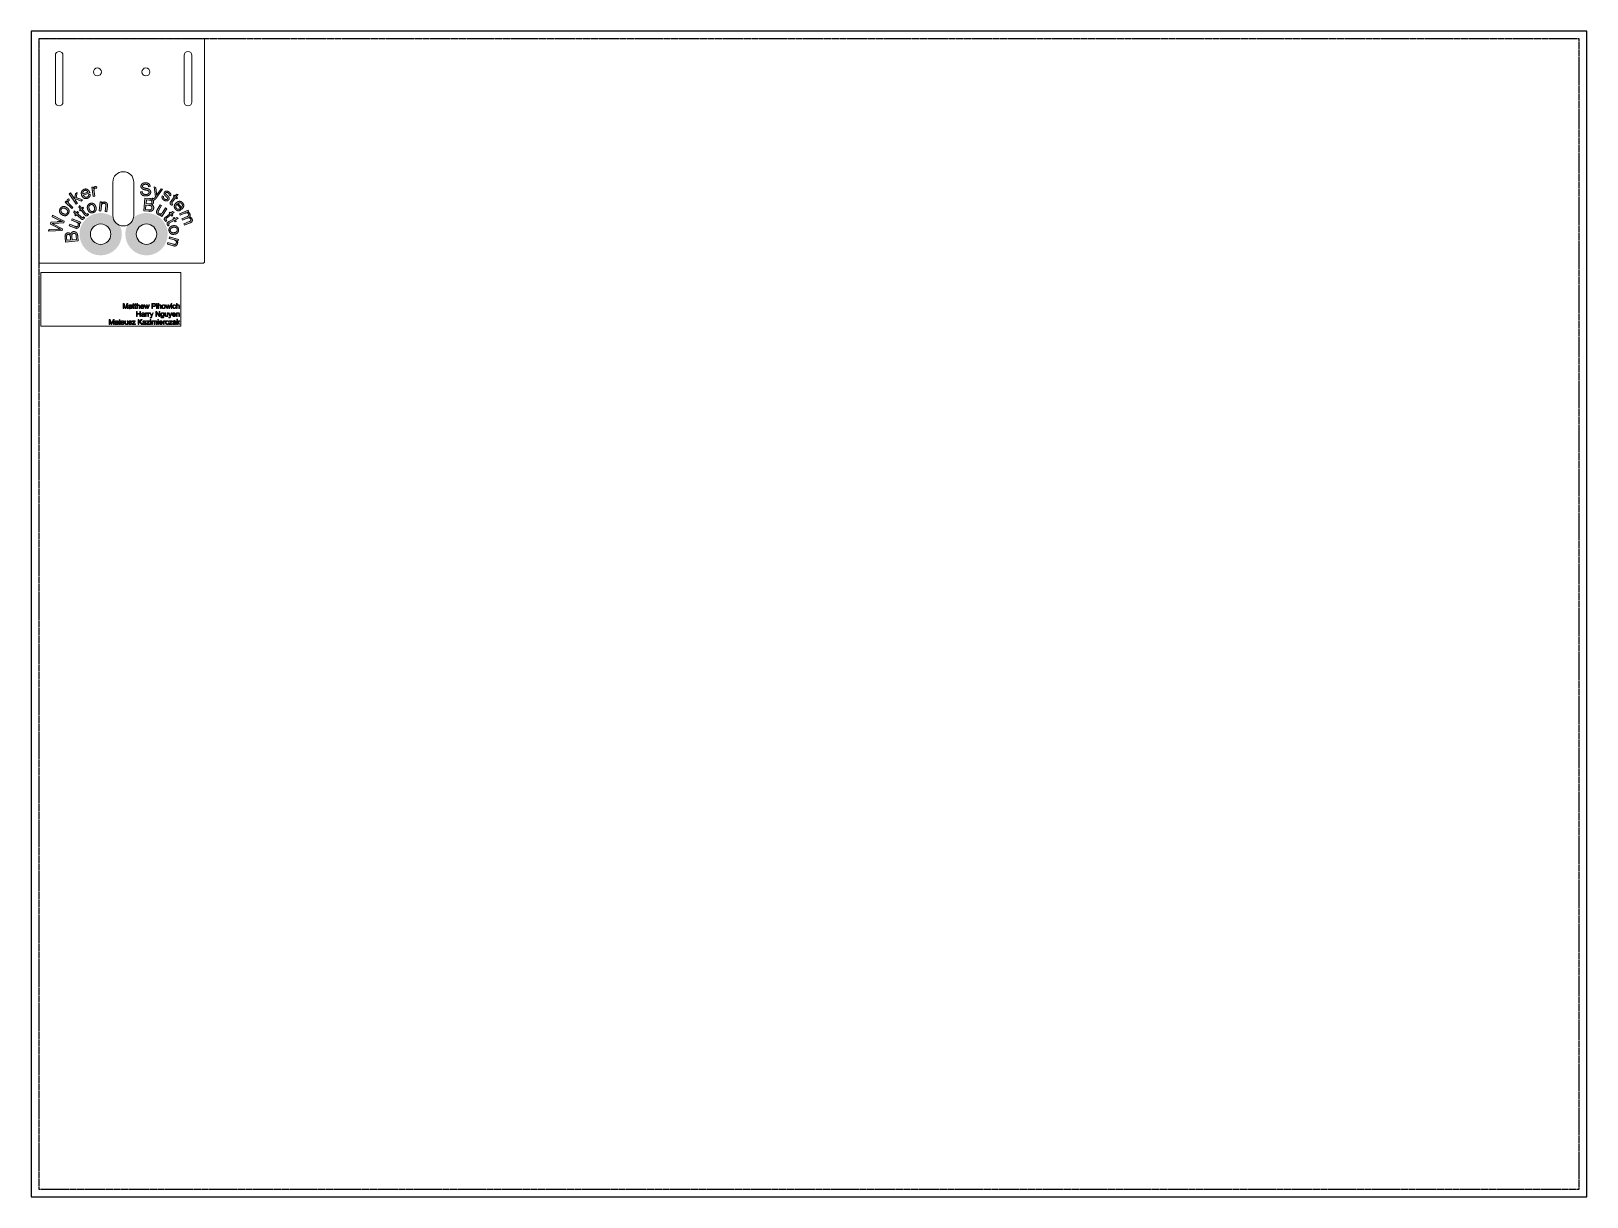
# Model space of a CAD drawing. Header units: millimetres. Extents: x 0 to 610, y 0 to 457.
import ezdxf

# ---------------------------------------------------------------- set-up
doc = ezdxf.new("R2010")
doc.units = ezdxf.units.MM
doc.header["$LTSCALE"] = 0.05
doc.linetypes.add('Dotted', pattern=[15, 12, -3])
doc.layers.get('0').update_dxf_attribs({"plot": 0})
for name, color, linetype, lineweight in [('CUT', 1, 'Continuous', 0), ('ETCH', 5, 'Continuous', 0), ('RASTER', 250, 'Continuous', 0)]:
    doc.layers.add(name, color=color, linetype=linetype, lineweight=lineweight)

msp = doc.modelspace()

# ---------------------------------------------------------------- hatches: boundary and pattern name
at = {"layer": 'RASTER'}
h = msp.add_hatch(color=256, dxfattribs=at)
h.dxf.hatch_style = 1
h.paths.add_polyline_path([(53.54, 377.39, 0.621857), (40.19, 383.98, -0.25197), (37.74, 380.95, 0.111149), (36.94, 377.39, 1)])
h.paths.add_polyline_path([(41.24, 377.39, -1), (49.24, 377.39, -1)], flags=16)
h.paths.add_polyline_path([(35.56, 377.39, 0.108058), (34.8, 380.86, -0.279666), (32.09, 384.14, 0.610256), (18.96, 377.39, 1)])
h.paths.add_polyline_path([(23.26, 377.39, -1), (31.26, 377.39, -1)], flags=16)
edge = h.paths.add_edge_path()
edge.add_spline(control_points=[(47.87, 387.01), (48.04, 387.3), (48.07, 387.65)], knot_values=[0, 0, 0, 1, 1, 1], degree=2, periodic=0)
edge.add_spline(control_points=[(48.07, 387.65), (48.11, 388.09), (47.89, 388.43)], knot_values=[0, 0, 0, 1, 1, 1], degree=2, periodic=0)
edge.add_spline(control_points=[(47.89, 388.43), (47.67, 388.77), (47.23, 388.94)], knot_values=[0, 0, 0, 1, 1, 1], degree=2, periodic=0)
edge.add_spline(control_points=[(47.23, 388.94), (47.6, 389.08), (47.8, 389.35)], knot_values=[0, 0, 0, 1, 1, 1], degree=2, periodic=0)
edge.add_spline(control_points=[(47.8, 389.35), (47.99, 389.62), (48.02, 389.94)], knot_values=[0, 0, 0, 1, 1, 1], degree=2, periodic=0)
edge.add_spline(control_points=[(48.02, 389.94), (48.05, 390.28), (47.88, 390.61)], knot_values=[0, 0, 0, 1, 1, 1], degree=2, periodic=0)
edge.add_spline(control_points=[(47.88, 390.61), (47.83, 390.7), (47.77, 390.78)], knot_values=[0.7276, 0.7276, 0.7276, 1, 1, 1], degree=2, periodic=0)
edge.add_spline(control_points=[(47.77, 390.78), (47.76, 390.78), (47.74, 390.79)], knot_values=[0.942953, 0.942953, 0.942953, 1, 1, 1], degree=2, periodic=0)
edge.add_spline(control_points=[(47.74, 390.79), (47.57, 390.83), (47.38, 390.96)], knot_values=[0, 0, 0, 1, 1, 1], degree=2, periodic=0)
edge.add_line((47.38, 390.96), (47.4, 391.11))
edge.add_spline(control_points=[(47.4, 391.11), (47.39, 391.11), (47.38, 391.12)], knot_values=[0, 0, 0, 0.031783, 0.031783, 0.031783], degree=2, periodic=0)
edge.add_spline(control_points=[(47.38, 391.12), (47.05, 391.3), (46.47, 391.35)], knot_values=[0, 0, 0, 1, 1, 1], degree=2, periodic=0)
edge.add_line((46.47, 391.35), (44.61, 391.51))
edge.add_line((44.61, 391.51), (44.19, 386.53))
edge.add_line((44.19, 386.53), (46.09, 386.37))
edge.add_spline(control_points=[(46.09, 386.37), (46.56, 386.33), (46.89, 386.38)], knot_values=[0, 0, 0, 1, 1, 1], degree=2, periodic=0)
edge.add_spline(control_points=[(46.89, 386.38), (47.23, 386.44), (47.46, 386.58)], knot_values=[0, 0, 0, 1, 1, 1], degree=2, periodic=0)
edge.add_spline(control_points=[(47.46, 386.58), (47.69, 386.73), (47.87, 387.01)], knot_values=[0, 0, 0, 1, 1, 1], degree=2, periodic=0)
edge = h.paths.add_edge_path(flags=16)
edge.add_spline(control_points=[(47.25, 387.3), (47.14, 387.13), (46.98, 387.04)], knot_values=[0, 0, 0, 1, 1, 1], degree=2, periodic=0)
edge.add_spline(control_points=[(46.98, 387.04), (46.82, 386.96), (46.59, 386.94)], knot_values=[0, 0, 0, 1, 1, 1], degree=2, periodic=0)
edge.add_spline(control_points=[(46.59, 386.94), (46.45, 386.93), (46.14, 386.95)], knot_values=[0, 0, 0, 1, 1, 1], degree=2, periodic=0)
edge.add_line((46.14, 386.95), (44.89, 387.06))
edge.add_line((44.89, 387.06), (45.04, 388.77))
edge.add_line((45.04, 388.77), (46.19, 388.67))
edge.add_spline(control_points=[(46.19, 388.67), (46.67, 388.63), (46.91, 388.53)], knot_values=[0, 0, 0, 1, 1, 1], degree=2, periodic=0)
edge.add_spline(control_points=[(46.91, 388.53), (47.16, 388.42), (47.28, 388.21)], knot_values=[0, 0, 0, 1, 1, 1], degree=2, periodic=0)
edge.add_spline(control_points=[(47.28, 388.21), (47.41, 387.99), (47.39, 387.71)], knot_values=[0, 0, 0, 1, 1, 1], degree=2, periodic=0)
edge.add_spline(control_points=[(47.39, 387.71), (47.37, 387.47), (47.25, 387.3)], knot_values=[0, 0, 0, 1, 1, 1], degree=2, periodic=0)
edge = h.paths.add_edge_path(flags=16)
edge.add_spline(control_points=[(47.2, 389.49), (47.06, 389.33), (46.8, 389.27)], knot_values=[0, 0, 0, 1, 1, 1], degree=2, periodic=0)
edge.add_spline(control_points=[(46.8, 389.27), (46.6, 389.23), (46.17, 389.27)], knot_values=[0, 0, 0, 1, 1, 1], degree=2, periodic=0)
edge.add_line((46.17, 389.27), (45.09, 389.36))
edge.add_line((45.09, 389.36), (45.22, 390.86))
edge.add_line((45.22, 390.86), (46.21, 390.78))
edge.add_spline(control_points=[(46.21, 390.78), (46.75, 390.74), (46.96, 390.65)], knot_values=[0, 0, 0, 1, 1, 1], degree=2, periodic=0)
edge.add_spline(control_points=[(46.96, 390.65), (47.18, 390.56), (47.28, 390.36)], knot_values=[0, 0, 0, 1, 1, 1], degree=2, periodic=0)
edge.add_spline(control_points=[(47.28, 390.36), (47.38, 390.16), (47.36, 389.91)], knot_values=[0, 0, 0, 1, 1, 1], degree=2, periodic=0)
edge.add_spline(control_points=[(47.36, 389.91), (47.34, 389.65), (47.2, 389.49)], knot_values=[0, 0, 0, 1, 1, 1], degree=2, periodic=0)
edge = h.paths.add_edge_path()
edge.add_line((53.15, 387.35), (52.63, 387.67))
edge.add_line((52.63, 387.67), (51.61, 386.03))
edge.add_spline(control_points=[(51.61, 386.03), (51.36, 385.63), (51.14, 385.48)], knot_values=[0, 0, 0, 1, 1, 1], degree=2, periodic=0)
edge.add_spline(control_points=[(51.14, 385.48), (50.93, 385.33), (50.65, 385.33)], knot_values=[0, 0, 0, 1, 1, 1], degree=2, periodic=0)
edge.add_spline(control_points=[(50.65, 385.33), (50.37, 385.34), (50.14, 385.49)], knot_values=[0, 0, 0, 1, 1, 1], degree=2, periodic=0)
edge.add_spline(control_points=[(50.14, 385.49), (49.9, 385.63), (49.81, 385.85)], knot_values=[0, 0, 0, 1, 1, 1], degree=2, periodic=0)
edge.add_spline(control_points=[(49.81, 385.85), (49.73, 386.07), (49.81, 386.3)], knot_values=[0, 0, 0, 1, 1, 1], degree=2, periodic=0)
edge.add_spline(control_points=[(49.81, 386.3), (49.86, 386.47), (50.12, 386.87)], knot_values=[0, 0, 0, 1, 1, 1], degree=2, periodic=0)
edge.add_line((50.12, 386.87), (51.18, 388.58))
edge.add_line((51.18, 388.58), (50.66, 388.9))
edge.add_line((50.66, 388.9), (49.47, 387))
edge.add_spline(control_points=[(49.47, 387), (49.27, 386.67), (49.2, 386.49)], knot_values=[0, 0, 0, 1, 1, 1], degree=2, periodic=0)
edge.add_spline(control_points=[(49.2, 386.49), (49.11, 386.24), (49.12, 386.01)], knot_values=[0, 0, 0, 1, 1, 1], degree=2, periodic=0)
edge.add_spline(control_points=[(49.12, 386.01), (49.14, 385.78), (49.31, 385.53)], knot_values=[0, 0, 0, 1, 1, 1], degree=2, periodic=0)
edge.add_spline(control_points=[(49.31, 385.53), (49.48, 385.27), (49.75, 385.1)], knot_values=[0, 0, 0, 1, 1, 1], degree=2, periodic=0)
edge.add_spline(control_points=[(49.75, 385.1), (50.37, 384.72), (51.05, 385.02)], knot_values=[0, 0, 0, 1, 1, 1], degree=2, periodic=0)
edge.add_line((51.05, 385.02), (50.77, 384.57))
edge.add_line((50.77, 384.57), (51.24, 384.28))
edge.add_line((51.24, 384.28), (53.15, 387.35))
edge = h.paths.add_edge_path()
edge.add_line((54.76, 384.96), (55.15, 384.49))
edge.add_line((55.15, 384.49), (55.52, 384.79))
edge.add_line((55.52, 384.79), (55.12, 385.27))
edge.add_line((55.12, 385.27), (56.1, 386.07))
edge.add_line((56.1, 386.07), (55.43, 386.31))
edge.add_line((55.43, 386.31), (54.74, 385.74))
edge.add_line((54.74, 385.74), (54.45, 386.09))
edge.add_line((54.45, 386.09), (54.08, 385.78))
edge.add_line((54.08, 385.78), (54.37, 385.43))
edge.add_line((54.37, 385.43), (52.76, 384.11))
edge.add_spline(control_points=[(52.76, 384.11), (52.33, 383.76), (52.25, 383.59)], knot_values=[0, 0, 0, 1, 1, 1], degree=2, periodic=0)
edge.add_spline(control_points=[(52.25, 383.59), (52.16, 383.42), (52.2, 383.21)], knot_values=[0, 0, 0, 1, 1, 1], degree=2, periodic=0)
edge.add_spline(control_points=[(52.2, 383.21), (52.23, 383), (52.45, 382.75)], knot_values=[0, 0, 0, 1, 1, 1], degree=2, periodic=0)
edge.add_spline(control_points=[(52.45, 382.75), (52.58, 382.59), (52.78, 382.42)], knot_values=[0, 0, 0, 1, 1, 1], degree=2, periodic=0)
edge.add_line((52.78, 382.42), (53.15, 382.84))
edge.add_spline(control_points=[(53.15, 382.84), (53.02, 382.95), (52.96, 383.03)], knot_values=[0, 0, 0, 1, 1, 1], degree=2, periodic=0)
edge.add_spline(control_points=[(52.96, 383.03), (52.87, 383.13), (52.86, 383.22)], knot_values=[0, 0, 0, 1, 1, 1], degree=2, periodic=0)
edge.add_spline(control_points=[(52.86, 383.22), (52.85, 383.3), (52.88, 383.38)], knot_values=[0, 0, 0, 1, 1, 1], degree=2, periodic=0)
edge.add_spline(control_points=[(52.88, 383.38), (52.92, 383.45), (53.12, 383.62)], knot_values=[0, 0, 0, 1, 1, 1], degree=2, periodic=0)
edge.add_line((53.12, 383.62), (54.76, 384.96))
edge = h.paths.add_edge_path()
edge.add_line((56.15, 382.76), (56.44, 382.21))
edge.add_line((56.44, 382.21), (56.86, 382.42))
edge.add_line((56.86, 382.42), (56.58, 382.97))
edge.add_line((56.58, 382.97), (57.7, 383.55))
edge.add_line((57.7, 383.55), (57.1, 383.93))
edge.add_line((57.1, 383.93), (56.3, 383.52))
edge.add_line((56.3, 383.52), (56.09, 383.92))
edge.add_line((56.09, 383.92), (55.67, 383.7))
edge.add_line((55.67, 383.7), (55.88, 383.3))
edge.add_line((55.88, 383.3), (54.02, 382.35))
edge.add_spline(control_points=[(54.02, 382.35), (53.53, 382.09), (53.41, 381.95)], knot_values=[0, 0, 0, 1, 1, 1], degree=2, periodic=0)
edge.add_spline(control_points=[(53.41, 381.95), (53.29, 381.8), (53.28, 381.59)], knot_values=[0, 0, 0, 1, 1, 1], degree=2, periodic=0)
edge.add_spline(control_points=[(53.28, 381.59), (53.27, 381.38), (53.42, 381.08)], knot_values=[0, 0, 0, 1, 1, 1], degree=2, periodic=0)
edge.add_spline(control_points=[(53.42, 381.08), (53.52, 380.9), (53.69, 380.69)], knot_values=[0, 0, 0, 1, 1, 1], degree=2, periodic=0)
edge.add_line((53.69, 380.69), (54.13, 381.02))
edge.add_spline(control_points=[(54.13, 381.02), (54.03, 381.16), (53.98, 381.25)], knot_values=[0, 0, 0, 1, 1, 1], degree=2, periodic=0)
edge.add_spline(control_points=[(53.98, 381.25), (53.92, 381.37), (53.93, 381.46)], knot_values=[0, 0, 0, 1, 1, 1], degree=2, periodic=0)
edge.add_spline(control_points=[(53.93, 381.46), (53.93, 381.54), (53.98, 381.61)], knot_values=[0, 0, 0, 1, 1, 1], degree=2, periodic=0)
edge.add_spline(control_points=[(53.98, 381.61), (54.04, 381.67), (54.27, 381.79)], knot_values=[0, 0, 0, 1, 1, 1], degree=2, periodic=0)
edge.add_line((54.27, 381.79), (56.15, 382.76))
edge = h.paths.add_edge_path()
edge.add_spline(control_points=[(57.24, 380.38), (56.68, 380.86), (55.68, 380.71)], knot_values=[0, 0, 0, 1, 1, 1], degree=2, periodic=0)
edge.add_spline(control_points=[(55.68, 380.71), (54.78, 380.57), (54.37, 380.04)], knot_values=[0, 0, 0, 1, 1, 1], degree=2, periodic=0)
edge.add_spline(control_points=[(54.37, 380.04), (53.95, 379.5), (54.07, 378.75)], knot_values=[0, 0, 0, 1, 1, 1], degree=2, periodic=0)
edge.add_spline(control_points=[(54.07, 378.75), (54.14, 378.28), (54.42, 377.92)], knot_values=[0, 0, 0, 1, 1, 1], degree=2, periodic=0)
edge.add_spline(control_points=[(54.42, 377.92), (54.7, 377.55), (55.13, 377.41)], knot_values=[0, 0, 0, 1, 1, 1], degree=2, periodic=0)
edge.add_spline(control_points=[(55.13, 377.41), (55.56, 377.26), (56.25, 377.37)], knot_values=[0, 0, 0, 1, 1, 1], degree=2, periodic=0)
edge.add_spline(control_points=[(56.25, 377.37), (57.1, 377.5), (57.51, 378.04)], knot_values=[0, 0, 0, 1, 1, 1], degree=2, periodic=0)
edge.add_spline(control_points=[(57.51, 378.04), (57.92, 378.58), (57.81, 379.32)], knot_values=[0, 0, 0, 1, 1, 1], degree=2, periodic=0)
edge.add_spline(control_points=[(57.81, 379.32), (57.71, 379.98), (57.24, 380.38)], knot_values=[0, 0, 0, 1, 1, 1], degree=2, periodic=0)
edge = h.paths.add_edge_path(flags=16)
edge.add_spline(control_points=[(54.79, 379.63), (55.09, 379.98), (55.78, 380.09)], knot_values=[0, 0, 0, 1, 1, 1], degree=2, periodic=0)
edge.add_spline(control_points=[(55.78, 380.09), (56.47, 380.19), (56.85, 379.95)], knot_values=[0, 0, 0, 1, 1, 1], degree=2, periodic=0)
edge.add_spline(control_points=[(56.85, 379.95), (57.24, 379.7), (57.31, 379.24)], knot_values=[0, 0, 0, 1, 1, 1], degree=2, periodic=0)
edge.add_spline(control_points=[(57.31, 379.24), (57.38, 378.79), (57.08, 378.44)], knot_values=[0, 0, 0, 1, 1, 1], degree=2, periodic=0)
edge.add_spline(control_points=[(57.08, 378.44), (56.79, 378.09), (56.12, 377.99)], knot_values=[0, 0, 0, 1, 1, 1], degree=2, periodic=0)
edge.add_spline(control_points=[(56.12, 377.99), (55.42, 377.88), (55.03, 378.13)], knot_values=[0, 0, 0, 1, 1, 1], degree=2, periodic=0)
edge.add_spline(control_points=[(55.03, 378.13), (54.64, 378.37), (54.57, 378.82)], knot_values=[0, 0, 0, 1, 1, 1], degree=2, periodic=0)
edge.add_spline(control_points=[(54.57, 378.82), (54.5, 379.28), (54.79, 379.63)], knot_values=[0, 0, 0, 1, 1, 1], degree=2, periodic=0)
edge = h.paths.add_edge_path()
edge.add_line((54.31, 376.33), (54.14, 375.74))
edge.add_line((54.14, 375.74), (56.04, 375.19))
edge.add_spline(control_points=[(56.04, 375.19), (56.71, 375), (56.87, 374.66)], knot_values=[0, 0, 0, 1, 1, 1], degree=2, periodic=0)
edge.add_spline(control_points=[(56.87, 374.66), (57.03, 374.31), (56.93, 373.94)], knot_values=[0, 0, 0, 1, 1, 1], degree=2, periodic=0)
edge.add_spline(control_points=[(56.93, 373.94), (56.86, 373.7), (56.7, 373.56)], knot_values=[0, 0, 0, 1, 1, 1], degree=2, periodic=0)
edge.add_spline(control_points=[(56.7, 373.56), (56.54, 373.41), (56.34, 373.39)], knot_values=[0, 0, 0, 1, 1, 1], degree=2, periodic=0)
edge.add_spline(control_points=[(56.34, 373.39), (56.15, 373.38), (55.79, 373.48)], knot_values=[0, 0, 0, 1, 1, 1], degree=2, periodic=0)
edge.add_line((55.79, 373.48), (53.67, 374.09))
edge.add_line((53.67, 374.09), (53.5, 373.5))
edge.add_line((53.5, 373.5), (55.64, 372.88))
edge.add_spline(control_points=[(55.64, 372.88), (56.05, 372.77), (56.22, 372.75)], knot_values=[0, 0, 0, 1, 1, 1], degree=2, periodic=0)
edge.add_spline(control_points=[(56.22, 372.75), (56.49, 372.73), (56.71, 372.81)], knot_values=[0, 0, 0, 1, 1, 1], degree=2, periodic=0)
edge.add_spline(control_points=[(56.71, 372.81), (56.93, 372.89), (57.12, 373.12)], knot_values=[0, 0, 0, 1, 1, 1], degree=2, periodic=0)
edge.add_spline(control_points=[(57.12, 373.12), (57.31, 373.35), (57.4, 373.66)], knot_values=[0, 0, 0, 1, 1, 1], degree=2, periodic=0)
edge.add_spline(control_points=[(57.4, 373.66), (57.61, 374.39), (57.15, 374.94)], knot_values=[0, 0, 0, 1, 1, 1], degree=2, periodic=0)
edge.add_line((57.15, 374.94), (57.64, 374.8))
edge.add_line((57.64, 374.8), (57.79, 375.33))
edge.add_line((57.79, 375.33), (54.31, 376.33))
edge = h.paths.add_edge_path()
edge.add_spline(control_points=[(63.11, 383.33), (62.85, 383.97), (62.1, 384.12)], knot_values=[0, 0, 0, 1, 1, 1], degree=2, periodic=0)
edge.add_spline(control_points=[(62.1, 384.12), (62.33, 384.33), (62.39, 384.64)], knot_values=[0, 0, 0, 1, 1, 1], degree=2, periodic=0)
edge.add_spline(control_points=[(62.39, 384.64), (62.45, 384.94), (62.29, 385.31)], knot_values=[0, 0, 0, 1, 1, 1], degree=2, periodic=0)
edge.add_spline(control_points=[(62.29, 385.31), (62.15, 385.64), (61.89, 385.84)], knot_values=[0, 0, 0, 1, 1, 1], degree=2, periodic=0)
edge.add_spline(control_points=[(61.89, 385.84), (61.64, 386.04), (61.33, 386.1)], knot_values=[0, 0, 0, 1, 1, 1], degree=2, periodic=0)
edge.add_line((61.33, 386.1), (61.8, 386.29))
edge.add_line((61.8, 386.29), (61.59, 386.8))
edge.add_line((61.59, 386.8), (58.24, 385.41))
edge.add_line((58.24, 385.41), (58.47, 384.85))
edge.add_line((58.47, 384.85), (60.21, 385.57))
edge.add_spline(control_points=[(60.21, 385.57), (60.67, 385.75), (60.95, 385.76)], knot_values=[0, 0, 0, 1, 1, 1], degree=2, periodic=0)
edge.add_spline(control_points=[(60.95, 385.76), (61.23, 385.77), (61.44, 385.62)], knot_values=[0, 0, 0, 1, 1, 1], degree=2, periodic=0)
edge.add_spline(control_points=[(61.44, 385.62), (61.65, 385.47), (61.75, 385.23)], knot_values=[0, 0, 0, 1, 1, 1], degree=2, periodic=0)
edge.add_spline(control_points=[(61.75, 385.23), (61.88, 384.92), (61.75, 384.7)], knot_values=[0, 0, 0, 1, 1, 1], degree=2, periodic=0)
edge.add_spline(control_points=[(61.75, 384.7), (61.61, 384.48), (61.24, 384.33)], knot_values=[0, 0, 0, 1, 1, 1], degree=2, periodic=0)
edge.add_line((61.24, 384.33), (59.06, 383.43))
edge.add_line((59.06, 383.43), (59.3, 382.86))
edge.add_line((59.3, 382.86), (61.24, 383.66))
edge.add_spline(control_points=[(61.24, 383.66), (61.76, 383.88), (62.09, 383.74)], knot_values=[0, 0, 0, 1, 1, 1], degree=2, periodic=0)
edge.add_spline(control_points=[(62.09, 383.74), (62.42, 383.6), (62.57, 383.25)], knot_values=[0, 0, 0, 1, 1, 1], degree=2, periodic=0)
edge.add_spline(control_points=[(62.57, 383.25), (62.65, 383.06), (62.62, 382.87)], knot_values=[0, 0, 0, 1, 1, 1], degree=2, periodic=0)
edge.add_spline(control_points=[(62.62, 382.87), (62.58, 382.69), (62.46, 382.57)], knot_values=[0, 0, 0, 1, 1, 1], degree=2, periodic=0)
edge.add_spline(control_points=[(62.46, 382.57), (62.33, 382.46), (61.99, 382.32)], knot_values=[0, 0, 0, 1, 1, 1], degree=2, periodic=0)
edge.add_line((61.99, 382.32), (59.88, 381.44))
edge.add_line((59.88, 381.44), (60.12, 380.88))
edge.add_line((60.12, 380.88), (62.41, 381.83))
edge.add_spline(control_points=[(62.41, 381.83), (62.99, 382.07), (63.15, 382.45)], knot_values=[0, 0, 0, 1, 1, 1], degree=2, periodic=0)
edge.add_spline(control_points=[(63.15, 382.45), (63.32, 382.83), (63.11, 383.33)], knot_values=[0, 0, 0, 1, 1, 1], degree=2, periodic=0)
edge = h.paths.add_edge_path()
edge.add_spline(control_points=[(59.09, 387.2), (59.77, 387.79), (59.84, 388.46)], knot_values=[0, 0, 0, 1, 1, 1], degree=2, periodic=0)
edge.add_spline(control_points=[(59.84, 388.46), (59.91, 389.14), (59.44, 389.68)], knot_values=[0, 0, 0, 1, 1, 1], degree=2, periodic=0)
edge.add_spline(control_points=[(59.44, 389.68), (58.95, 390.25), (58.26, 390.28)], knot_values=[0, 0, 0, 1, 1, 1], degree=2, periodic=0)
edge.add_spline(control_points=[(58.26, 390.28), (57.57, 390.3), (56.88, 389.7)], knot_values=[0, 0, 0, 1, 1, 1], degree=2, periodic=0)
edge.add_spline(control_points=[(56.88, 389.7), (56.21, 389.12), (56.14, 388.45)], knot_values=[0, 0, 0, 1, 1, 1], degree=2, periodic=0)
edge.add_spline(control_points=[(56.14, 388.45), (56.08, 387.78), (56.6, 387.18)], knot_values=[0, 0, 0, 1, 1, 1], degree=2, periodic=0)
edge.add_spline(control_points=[(56.6, 387.18), (57.01, 386.7), (57.51, 386.6)], knot_values=[0, 0, 0, 1, 1, 1], degree=2, periodic=0)
edge.add_spline(control_points=[(57.51, 386.6), (58.01, 386.49), (58.53, 386.74)], knot_values=[0, 0, 0, 1, 1, 1], degree=2, periodic=0)
edge.add_line((58.53, 386.74), (58.17, 387.27))
edge.add_spline(control_points=[(58.17, 387.27), (57.79, 387.12), (57.5, 387.19)], knot_values=[0, 0, 0, 1, 1, 1], degree=2, periodic=0)
edge.add_spline(control_points=[(57.5, 387.19), (57.21, 387.25), (56.98, 387.51)], knot_values=[0, 0, 0, 1, 1, 1], degree=2, periodic=0)
edge.add_spline(control_points=[(56.98, 387.51), (56.69, 387.85), (56.73, 388.29)], knot_values=[0, 0, 0, 1, 1, 1], degree=2, periodic=0)
edge.add_spline(control_points=[(56.73, 388.29), (56.77, 388.72), (57.2, 389.14)], knot_values=[0, 0, 0, 1, 1, 1], degree=2, periodic=0)
edge.add_line((57.2, 389.14), (58.97, 387.1))
edge.add_spline(control_points=[(58.97, 387.1), (59.05, 387.17), (59.09, 387.2)], knot_values=[0, 0, 0, 1, 1, 1], degree=2, periodic=0)
edge = h.paths.add_edge_path(flags=16)
edge.add_line((58.93, 387.92), (57.6, 389.44))
edge.add_spline(control_points=[(57.6, 389.44), (57.98, 389.73), (58.38, 389.7)], knot_values=[0, 0, 0, 1, 1, 1], degree=2, periodic=0)
edge.add_spline(control_points=[(58.38, 389.7), (58.78, 389.67), (59.06, 389.35)], knot_values=[0, 0, 0, 1, 1, 1], degree=2, periodic=0)
edge.add_spline(control_points=[(59.06, 389.35), (59.37, 389), (59.29, 388.54)], knot_values=[0, 0, 0, 1, 1, 1], degree=2, periodic=0)
edge.add_spline(control_points=[(59.29, 388.54), (59.24, 388.25), (58.93, 387.92)], knot_values=[0, 0, 0, 1, 1, 1], degree=2, periodic=0)
edge = h.paths.add_edge_path()
edge.add_line((56.63, 391.61), (57.12, 391.23))
edge.add_line((57.12, 391.23), (57.41, 391.61))
edge.add_line((57.41, 391.61), (56.93, 391.99))
edge.add_line((56.93, 391.99), (57.7, 392.98))
edge.add_line((57.7, 392.98), (57, 393.07))
edge.add_line((57, 393.07), (56.44, 392.36))
edge.add_line((56.44, 392.36), (56.09, 392.64))
edge.add_line((56.09, 392.64), (55.8, 392.26))
edge.add_line((55.8, 392.26), (56.15, 391.99))
edge.add_line((56.15, 391.99), (54.87, 390.34))
edge.add_spline(control_points=[(54.87, 390.34), (54.53, 389.91), (54.48, 389.73)], knot_values=[0, 0, 0, 1, 1, 1], degree=2, periodic=0)
edge.add_spline(control_points=[(54.48, 389.73), (54.43, 389.55), (54.51, 389.35)], knot_values=[0, 0, 0, 1, 1, 1], degree=2, periodic=0)
edge.add_spline(control_points=[(54.51, 389.35), (54.59, 389.15), (54.86, 388.95)], knot_values=[0, 0, 0, 1, 1, 1], degree=2, periodic=0)
edge.add_spline(control_points=[(54.86, 388.95), (55.02, 388.82), (55.26, 388.7)], knot_values=[0, 0, 0, 1, 1, 1], degree=2, periodic=0)
edge.add_line((55.26, 388.7), (55.52, 389.19))
edge.add_spline(control_points=[(55.52, 389.19), (55.37, 389.27), (55.29, 389.33)], knot_values=[0, 0, 0, 1, 1, 1], degree=2, periodic=0)
edge.add_spline(control_points=[(55.29, 389.33), (55.19, 389.42), (55.15, 389.5)], knot_values=[0, 0, 0, 1, 1, 1], degree=2, periodic=0)
edge.add_spline(control_points=[(55.15, 389.5), (55.12, 389.58), (55.14, 389.66)], knot_values=[0, 0, 0, 1, 1, 1], degree=2, periodic=0)
edge.add_spline(control_points=[(55.14, 389.66), (55.17, 389.73), (55.33, 389.94)], knot_values=[0, 0, 0, 1, 1, 1], degree=2, periodic=0)
edge.add_line((55.33, 389.94), (56.63, 391.61))
edge = h.paths.add_edge_path()
edge.add_spline(control_points=[(54.05, 390.99), (54.2, 391.27), (54.16, 391.52)], knot_values=[0, 0, 0, 1, 1, 1], degree=2, periodic=0)
edge.add_spline(control_points=[(54.16, 391.52), (54.13, 391.78), (53.95, 392)], knot_values=[0, 0, 0, 1, 1, 1], degree=2, periodic=0)
edge.add_spline(control_points=[(53.95, 392), (53.78, 392.22), (53.28, 392.67)], knot_values=[0, 0, 0, 1, 1, 1], degree=2, periodic=0)
edge.add_spline(control_points=[(53.28, 392.67), (52.94, 392.99), (52.87, 393.06)], knot_values=[0, 0, 0, 1, 1, 1], degree=2, periodic=0)
edge.add_spline(control_points=[(52.87, 393.06), (52.76, 393.19), (52.74, 393.32)], knot_values=[0, 0, 0, 1, 1, 1], degree=2, periodic=0)
edge.add_spline(control_points=[(52.74, 393.32), (52.72, 393.44), (52.78, 393.54)], knot_values=[0, 0, 0, 1, 1, 1], degree=2, periodic=0)
edge.add_spline(control_points=[(52.78, 393.54), (52.86, 393.71), (53.09, 393.75)], knot_values=[0, 0, 0, 1, 1, 1], degree=2, periodic=0)
edge.add_spline(control_points=[(53.09, 393.75), (53.31, 393.79), (53.69, 393.59)], knot_values=[0, 0, 0, 1, 1, 1], degree=2, periodic=0)
edge.add_spline(control_points=[(53.69, 393.59), (54, 393.43), (54.1, 393.2)], knot_values=[0, 0, 0, 1, 1, 1], degree=2, periodic=0)
edge.add_spline(control_points=[(54.1, 393.2), (54.21, 392.97), (54.11, 392.7)], knot_values=[0, 0, 0, 1, 1, 1], degree=2, periodic=0)
edge.add_line((54.11, 392.7), (54.68, 392.49))
edge.add_spline(control_points=[(54.68, 392.49), (54.79, 392.83), (54.75, 393.09)], knot_values=[0, 0, 0, 1, 1, 1], degree=2, periodic=0)
edge.add_spline(control_points=[(54.75, 393.09), (54.72, 393.34), (54.49, 393.6)], knot_values=[0, 0, 0, 1, 1, 1], degree=2, periodic=0)
edge.add_spline(control_points=[(54.49, 393.6), (54.26, 393.86), (53.88, 394.06)], knot_values=[0, 0, 0, 1, 1, 1], degree=2, periodic=0)
edge.add_spline(control_points=[(53.88, 394.06), (53.63, 394.19), (53.38, 394.24)], knot_values=[0, 0, 0, 1, 1, 1], degree=2, periodic=0)
edge.add_spline(control_points=[(53.38, 394.24), (53.13, 394.29), (52.95, 394.26)], knot_values=[0, 0, 0, 1, 1, 1], degree=2, periodic=0)
edge.add_spline(control_points=[(52.95, 394.26), (52.72, 394.23), (52.52, 394.1)], knot_values=[0, 0, 0, 1, 1, 1], degree=2, periodic=0)
edge.add_spline(control_points=[(52.52, 394.1), (52.33, 393.97), (52.22, 393.75)], knot_values=[0, 0, 0, 1, 1, 1], degree=2, periodic=0)
edge.add_spline(control_points=[(52.22, 393.75), (52.09, 393.52), (52.11, 393.26)], knot_values=[0, 0, 0, 1, 1, 1], degree=2, periodic=0)
edge.add_spline(control_points=[(52.11, 393.26), (52.13, 393), (52.3, 392.77)], knot_values=[0, 0, 0, 1, 1, 1], degree=2, periodic=0)
edge.add_spline(control_points=[(52.3, 392.77), (52.47, 392.54), (52.99, 392.08)], knot_values=[0, 0, 0, 1, 1, 1], degree=2, periodic=0)
edge.add_spline(control_points=[(52.99, 392.08), (53.38, 391.73), (53.45, 391.6)], knot_values=[0, 0, 0, 1, 1, 1], degree=2, periodic=0)
edge.add_spline(control_points=[(53.45, 391.6), (53.56, 391.41), (53.46, 391.23)], knot_values=[0, 0, 0, 1, 1, 1], degree=2, periodic=0)
edge.add_spline(control_points=[(53.46, 391.23), (53.35, 391.02), (53.09, 390.96)], knot_values=[0, 0, 0, 1, 1, 1], degree=2, periodic=0)
edge.add_spline(control_points=[(53.09, 390.96), (52.83, 390.91), (52.46, 391.1)], knot_values=[0, 0, 0, 1, 1, 1], degree=2, periodic=0)
edge.add_spline(control_points=[(52.46, 391.1), (52.08, 391.3), (51.97, 391.58)], knot_values=[0, 0, 0, 1, 1, 1], degree=2, periodic=0)
edge.add_spline(control_points=[(51.97, 391.58), (51.85, 391.86), (51.98, 392.21)], knot_values=[0, 0, 0, 1, 1, 1], degree=2, periodic=0)
edge.add_line((51.98, 392.21), (51.39, 392.4))
edge.add_spline(control_points=[(51.39, 392.4), (51.22, 391.84), (51.41, 391.41)], knot_values=[0, 0, 0, 1, 1, 1], degree=2, periodic=0)
edge.add_spline(control_points=[(51.41, 391.41), (51.6, 390.98), (52.23, 390.65)], knot_values=[0, 0, 0, 1, 1, 1], degree=2, periodic=0)
edge.add_spline(control_points=[(52.23, 390.65), (52.6, 390.46), (52.97, 390.43)], knot_values=[0, 0, 0, 1, 1, 1], degree=2, periodic=0)
edge.add_spline(control_points=[(52.97, 390.43), (53.34, 390.41), (53.62, 390.56)], knot_values=[0, 0, 0, 1, 1, 1], degree=2, periodic=0)
edge.add_spline(control_points=[(53.62, 390.56), (53.91, 390.72), (54.05, 390.99)], knot_values=[0, 0, 0, 1, 1, 1], degree=2, periodic=0)
edge = h.paths.add_edge_path()
edge.add_line((51.53, 395.07), (50.93, 395.23))
edge.add_line((50.93, 395.23), (49.66, 393.37))
edge.add_spline(control_points=[(49.66, 393.37), (49.42, 393.02), (49.21, 392.64)], knot_values=[0, 0, 0, 1, 1, 1], degree=2, periodic=0)
edge.add_spline(control_points=[(49.21, 392.64), (49.2, 393.09), (49.16, 393.51)], knot_values=[0, 0, 0, 1, 1, 1], degree=2, periodic=0)
edge.add_line((49.16, 393.51), (48.95, 395.73))
edge.add_line((48.95, 395.73), (48.31, 395.9))
edge.add_line((48.31, 395.9), (48.74, 392.04))
edge.add_spline(control_points=[(48.74, 392.04), (48.68, 391.95), (48.65, 391.91)], knot_values=[0, 0, 0, 1, 1, 1], degree=2, periodic=0)
edge.add_spline(control_points=[(48.65, 391.91), (48.44, 391.59), (48.36, 391.51)], knot_values=[0, 0, 0, 1, 1, 1], degree=2, periodic=0)
edge.add_spline(control_points=[(48.36, 391.51), (48.25, 391.41), (48.11, 391.38)], knot_values=[0, 0, 0, 1, 1, 1], degree=2, periodic=0)
edge.add_spline(control_points=[(48.11, 391.38), (47.98, 391.34), (47.78, 391.39)], knot_values=[0, 0, 0, 1, 1, 1], degree=2, periodic=0)
edge.add_spline(control_points=[(47.78, 391.39), (47.64, 391.43), (47.45, 391.53)], knot_values=[0, 0, 0, 1, 1, 1], degree=2, periodic=0)
edge.add_line((47.45, 391.53), (47.4, 391.11))
edge.add_spline(control_points=[(47.4, 391.11), (47.63, 390.98), (47.77, 390.78)], knot_values=[0.031783, 0.031783, 0.031783, 0.7276, 0.7276, 0.7276], degree=2, periodic=0)
edge.add_spline(control_points=[(47.77, 390.78), (48.04, 390.72), (48.27, 390.8)], knot_values=[0, 0, 0, 0.942953, 0.942953, 0.942953], degree=2, periodic=0)
edge.add_spline(control_points=[(48.27, 390.8), (48.51, 390.88), (48.74, 391.14)], knot_values=[0, 0, 0, 1, 1, 1], degree=2, periodic=0)
edge.add_spline(control_points=[(48.74, 391.14), (48.91, 391.32), (49.28, 391.85)], knot_values=[0, 0, 0, 1, 1, 1], degree=2, periodic=0)
edge.add_line((49.28, 391.85), (51.53, 395.07))
edge = h.paths.add_edge_path()
edge.add_spline(control_points=[(46.03, 392.58), (46.46, 392.79), (46.68, 393.14)], knot_values=[0, 0, 0, 1, 1, 1], degree=2, periodic=0)
edge.add_spline(control_points=[(46.68, 393.14), (46.9, 393.5), (46.89, 393.9)], knot_values=[0, 0, 0, 1, 1, 1], degree=2, periodic=0)
edge.add_spline(control_points=[(46.89, 393.9), (46.89, 394.3), (46.67, 394.61)], knot_values=[0, 0, 0, 1, 1, 1], degree=2, periodic=0)
edge.add_spline(control_points=[(46.67, 394.61), (46.46, 394.91), (46.02, 395.11)], knot_values=[0, 0, 0, 1, 1, 1], degree=2, periodic=0)
edge.add_spline(control_points=[(46.02, 395.11), (45.72, 395.24), (44.9, 395.4)], knot_values=[0, 0, 0, 1, 1, 1], degree=2, periodic=0)
edge.add_spline(control_points=[(44.9, 395.4), (44.09, 395.57), (43.9, 395.74)], knot_values=[0, 0, 0, 1, 1, 1], degree=2, periodic=0)
edge.add_spline(control_points=[(43.9, 395.74), (43.7, 395.91), (43.7, 396.18)], knot_values=[0, 0, 0, 1, 1, 1], degree=2, periodic=0)
edge.add_spline(control_points=[(43.7, 396.18), (43.69, 396.49), (43.96, 396.71)], knot_values=[0, 0, 0, 1, 1, 1], degree=2, periodic=0)
edge.add_spline(control_points=[(43.96, 396.71), (44.23, 396.94), (44.83, 396.95)], knot_values=[0, 0, 0, 1, 1, 1], degree=2, periodic=0)
edge.add_spline(control_points=[(44.83, 396.95), (45.41, 396.96), (45.71, 396.73)], knot_values=[0, 0, 0, 1, 1, 1], degree=2, periodic=0)
edge.add_spline(control_points=[(45.71, 396.73), (46.01, 396.49), (46.07, 396.02)], knot_values=[0, 0, 0, 1, 1, 1], degree=2, periodic=0)
edge.add_line((46.07, 396.02), (46.7, 396.08))
edge.add_spline(control_points=[(46.7, 396.08), (46.68, 396.52), (46.44, 396.86)], knot_values=[0, 0, 0, 1, 1, 1], degree=2, periodic=0)
edge.add_spline(control_points=[(46.44, 396.86), (46.2, 397.2), (45.78, 397.37)], knot_values=[0, 0, 0, 1, 1, 1], degree=2, periodic=0)
edge.add_spline(control_points=[(45.78, 397.37), (45.35, 397.55), (44.79, 397.53)], knot_values=[0, 0, 0, 1, 1, 1], degree=2, periodic=0)
edge.add_spline(control_points=[(44.79, 397.53), (44.29, 397.52), (43.88, 397.35)], knot_values=[0, 0, 0, 1, 1, 1], degree=2, periodic=0)
edge.add_spline(control_points=[(43.88, 397.35), (43.47, 397.17), (43.26, 396.83)], knot_values=[0, 0, 0, 1, 1, 1], degree=2, periodic=0)
edge.add_spline(control_points=[(43.26, 396.83), (43.05, 396.5), (43.06, 396.12)], knot_values=[0, 0, 0, 1, 1, 1], degree=2, periodic=0)
edge.add_spline(control_points=[(43.06, 396.12), (43.07, 395.78), (43.25, 395.5)], knot_values=[0, 0, 0, 1, 1, 1], degree=2, periodic=0)
edge.add_spline(control_points=[(43.25, 395.5), (43.43, 395.23), (43.79, 395.05)], knot_values=[0, 0, 0, 1, 1, 1], degree=2, periodic=0)
edge.add_spline(control_points=[(43.79, 395.05), (44.07, 394.91), (44.76, 394.75)], knot_values=[0, 0, 0, 1, 1, 1], degree=2, periodic=0)
edge.add_spline(control_points=[(44.76, 394.75), (45.45, 394.6), (45.66, 394.53)], knot_values=[0, 0, 0, 1, 1, 1], degree=2, periodic=0)
edge.add_spline(control_points=[(45.66, 394.53), (45.97, 394.42), (46.11, 394.24)], knot_values=[0, 0, 0, 1, 1, 1], degree=2, periodic=0)
edge.add_spline(control_points=[(46.11, 394.24), (46.25, 394.07), (46.26, 393.83)], knot_values=[0, 0, 0, 1, 1, 1], degree=2, periodic=0)
edge.add_spline(control_points=[(46.26, 393.83), (46.26, 393.6), (46.12, 393.4)], knot_values=[0, 0, 0, 1, 1, 1], degree=2, periodic=0)
edge.add_spline(control_points=[(46.12, 393.4), (45.99, 393.21), (45.7, 393.09)], knot_values=[0, 0, 0, 1, 1, 1], degree=2, periodic=0)
edge.add_spline(control_points=[(45.7, 393.09), (45.41, 392.97), (45.03, 392.96)], knot_values=[0, 0, 0, 1, 1, 1], degree=2, periodic=0)
edge.add_spline(control_points=[(45.03, 392.96), (44.61, 392.95), (44.26, 393.09)], knot_values=[0, 0, 0, 1, 1, 1], degree=2, periodic=0)
edge.add_spline(control_points=[(44.26, 393.09), (43.92, 393.24), (43.75, 393.47)], knot_values=[0, 0, 0, 1, 1, 1], degree=2, periodic=0)
edge.add_spline(control_points=[(43.75, 393.47), (43.59, 393.71), (43.53, 394.08)], knot_values=[0, 0, 0, 1, 1, 1], degree=2, periodic=0)
edge.add_line((43.53, 394.08), (42.91, 394.02))
edge.add_spline(control_points=[(42.91, 394.02), (42.94, 393.52), (43.2, 393.12)], knot_values=[0, 0, 0, 1, 1, 1], degree=2, periodic=0)
edge.add_spline(control_points=[(43.2, 393.12), (43.47, 392.73), (43.93, 392.54)], knot_values=[0, 0, 0, 1, 1, 1], degree=2, periodic=0)
edge.add_spline(control_points=[(43.93, 392.54), (44.4, 392.35), (45.08, 392.37)], knot_values=[0, 0, 0, 1, 1, 1], degree=2, periodic=0)
edge.add_spline(control_points=[(45.08, 392.37), (45.61, 392.38), (46.03, 392.58)], knot_values=[0, 0, 0, 1, 1, 1], degree=2, periodic=0)
edge = h.paths.add_edge_path()
edge.add_line((12.29, 379.48), (8.8, 381.34))
edge.add_spline(control_points=[(8.8, 381.34), (8.58, 381.46), (8.26, 381.61)], knot_values=[0, 0, 0, 1, 1, 1], degree=2, periodic=0)
edge.add_spline(control_points=[(8.26, 381.61), (8.37, 381.61), (8.87, 381.64)], knot_values=[0, 0, 0, 1, 1, 1], degree=2, periodic=0)
edge.add_line((8.87, 381.64), (12.82, 381.84))
edge.add_line((12.82, 381.84), (12.96, 382.46))
edge.add_line((12.96, 382.46), (8.37, 384.89))
edge.add_line((8.37, 384.89), (8.23, 384.24))
edge.add_line((8.23, 384.24), (11.19, 382.78))
edge.add_spline(control_points=[(11.19, 382.78), (11.76, 382.49), (12.2, 382.3)], knot_values=[0, 0, 0, 1, 1, 1], degree=2, periodic=0)
edge.add_spline(control_points=[(12.2, 382.3), (11.37, 382.36), (10.39, 382.3)], knot_values=[0, 0, 0, 1, 1, 1], degree=2, periodic=0)
edge.add_line((10.39, 382.3), (7.76, 382.15))
edge.add_line((7.76, 382.15), (7.59, 381.37))
edge.add_line((7.59, 381.37), (10.68, 379.71))
edge.add_spline(control_points=[(10.68, 379.71), (10.79, 379.65), (11.53, 379.29)], knot_values=[0, 0, 0, 1, 1, 1], degree=2, periodic=0)
edge.add_spline(control_points=[(11.53, 379.29), (11.02, 379.31), (10.49, 379.31)], knot_values=[0, 0, 0, 1, 1, 1], degree=2, periodic=0)
edge.add_line((10.49, 379.31), (7.12, 379.28))
edge.add_line((7.12, 379.28), (6.98, 378.61))
edge.add_line((6.98, 378.61), (12.15, 378.82))
edge.add_line((12.15, 378.82), (12.29, 379.48))
edge = h.paths.add_edge_path()
edge.add_spline(control_points=[(14.61, 385.42), (14.87, 385.82), (14.89, 386.28)], knot_values=[0, 0, 0, 1, 1, 1], degree=2, periodic=0)
edge.add_spline(control_points=[(14.89, 386.28), (14.92, 386.74), (14.7, 387.13)], knot_values=[0, 0, 0, 1, 1, 1], degree=2, periodic=0)
edge.add_spline(control_points=[(14.7, 387.13), (14.47, 387.52), (13.88, 387.9)], knot_values=[0, 0, 0, 1, 1, 1], degree=2, periodic=0)
edge.add_spline(control_points=[(13.88, 387.9), (13.15, 388.36), (12.49, 388.22)], knot_values=[0, 0, 0, 1, 1, 1], degree=2, periodic=0)
edge.add_spline(control_points=[(12.49, 388.22), (11.82, 388.09), (11.42, 387.46)], knot_values=[0, 0, 0, 1, 1, 1], degree=2, periodic=0)
edge.add_spline(control_points=[(11.42, 387.46), (11.06, 386.89), (11.15, 386.28)], knot_values=[0, 0, 0, 1, 1, 1], degree=2, periodic=0)
edge.add_spline(control_points=[(11.15, 386.28), (11.25, 385.55), (12.1, 385.01)], knot_values=[0, 0, 0, 1, 1, 1], degree=2, periodic=0)
edge.add_spline(control_points=[(12.1, 385.01), (12.88, 384.51), (13.54, 384.65)], knot_values=[0, 0, 0, 1, 1, 1], degree=2, periodic=0)
edge.add_spline(control_points=[(13.54, 384.65), (14.2, 384.78), (14.61, 385.42)], knot_values=[0, 0, 0, 1, 1, 1], degree=2, periodic=0)
edge = h.paths.add_edge_path(flags=16)
edge.add_spline(control_points=[(14.19, 385.69), (13.94, 385.31), (13.49, 385.23)], knot_values=[0, 0, 0, 1, 1, 1], degree=2, periodic=0)
edge.add_spline(control_points=[(13.49, 385.23), (13.03, 385.17), (12.44, 385.54)], knot_values=[0, 0, 0, 1, 1, 1], degree=2, periodic=0)
edge.add_spline(control_points=[(12.44, 385.54), (11.86, 385.91), (11.73, 386.35)], knot_values=[0, 0, 0, 1, 1, 1], degree=2, periodic=0)
edge.add_spline(control_points=[(11.73, 386.35), (11.6, 386.79), (11.85, 387.18)], knot_values=[0, 0, 0, 1, 1, 1], degree=2, periodic=0)
edge.add_spline(control_points=[(11.85, 387.18), (12.09, 387.57), (12.55, 387.64)], knot_values=[0, 0, 0, 1, 1, 1], degree=2, periodic=0)
edge.add_spline(control_points=[(12.55, 387.64), (13, 387.71), (13.57, 387.35)], knot_values=[0, 0, 0, 1, 1, 1], degree=2, periodic=0)
edge.add_spline(control_points=[(13.57, 387.35), (14.17, 386.97), (14.3, 386.52)], knot_values=[0, 0, 0, 1, 1, 1], degree=2, periodic=0)
edge.add_spline(control_points=[(14.3, 386.52), (14.43, 386.08), (14.19, 385.69)], knot_values=[0, 0, 0, 1, 1, 1], degree=2, periodic=0)
edge = h.paths.add_edge_path()
edge.add_spline(control_points=[(15.05, 389.17), (14.78, 389.44), (14.61, 389.74)], knot_values=[0, 0, 0, 1, 1, 1], degree=2, periodic=0)
edge.add_spline(control_points=[(14.61, 389.74), (14.51, 389.94), (14.54, 390.14)], knot_values=[0, 0, 0, 1, 1, 1], degree=2, periodic=0)
edge.add_spline(control_points=[(14.54, 390.14), (14.56, 390.34), (14.7, 390.48)], knot_values=[0, 0, 0, 1, 1, 1], degree=2, periodic=0)
edge.add_spline(control_points=[(14.7, 390.48), (14.86, 390.64), (15.11, 390.71)], knot_values=[0, 0, 0, 1, 1, 1], degree=2, periodic=0)
edge.add_line((15.11, 390.71), (14.85, 391.26))
edge.add_spline(control_points=[(14.85, 391.26), (14.49, 391.17), (14.27, 390.95)], knot_values=[0, 0, 0, 1, 1, 1], degree=2, periodic=0)
edge.add_spline(control_points=[(14.27, 390.95), (14.12, 390.8), (14.08, 390.58)], knot_values=[0, 0, 0, 1, 1, 1], degree=2, periodic=0)
edge.add_spline(control_points=[(14.08, 390.58), (14.04, 390.37), (14.17, 389.95)], knot_values=[0, 0, 0, 1, 1, 1], degree=2, periodic=0)
edge.add_line((14.17, 389.95), (13.78, 390.33))
edge.add_line((13.78, 390.33), (13.39, 389.94))
edge.add_line((13.39, 389.94), (15.98, 387.4))
edge.add_line((15.98, 387.4), (16.41, 387.84))
edge.add_line((16.41, 387.84), (15.05, 389.17))
h.paths.add_polyline_path([(17.41, 390.65), (17.53, 391.23), (19.57, 390.38), (20.19, 390.8), (17.65, 391.83), (18.04, 393.72), (17.38, 393.27), (17.01, 391.23), (15.4, 393.59), (14.9, 393.24), (17.71, 389.11), (18.22, 389.46)])
edge = h.paths.add_edge_path()
edge.add_spline(control_points=[(22.11, 391.46), (22.7, 391.68), (22.97, 392.11)], knot_values=[0, 0, 0, 1, 1, 1], degree=2, periodic=0)
edge.add_spline(control_points=[(22.97, 392.11), (23.25, 392.53), (23.2, 393.11)], knot_values=[0, 0, 0, 1, 1, 1], degree=2, periodic=0)
edge.add_line((23.2, 393.11), (22.57, 392.96))
edge.add_spline(control_points=[(22.57, 392.96), (22.58, 392.55), (22.42, 392.3)], knot_values=[0, 0, 0, 1, 1, 1], degree=2, periodic=0)
edge.add_spline(control_points=[(22.42, 392.3), (22.25, 392.05), (21.94, 391.93)], knot_values=[0, 0, 0, 1, 1, 1], degree=2, periodic=0)
edge.add_spline(control_points=[(21.94, 391.93), (21.51, 391.78), (21.12, 391.97)], knot_values=[0, 0, 0, 1, 1, 1], degree=2, periodic=0)
edge.add_spline(control_points=[(21.12, 391.97), (20.72, 392.16), (20.48, 392.71)], knot_values=[0, 0, 0, 1, 1, 1], degree=2, periodic=0)
edge.add_line((20.48, 392.71), (23.02, 393.65))
edge.add_spline(control_points=[(23.02, 393.65), (22.98, 393.75), (22.96, 393.8)], knot_values=[0, 0, 0, 1, 1, 1], degree=2, periodic=0)
edge.add_spline(control_points=[(22.96, 393.8), (22.65, 394.64), (22.05, 394.95)], knot_values=[0, 0, 0, 1, 1, 1], degree=2, periodic=0)
edge.add_spline(control_points=[(22.05, 394.95), (21.45, 395.25), (20.76, 395)], knot_values=[0, 0, 0, 1, 1, 1], degree=2, periodic=0)
edge.add_spline(control_points=[(20.76, 395), (20.06, 394.74), (19.79, 394.1)], knot_values=[0, 0, 0, 1, 1, 1], degree=2, periodic=0)
edge.add_spline(control_points=[(19.79, 394.1), (19.53, 393.47), (19.84, 392.61)], knot_values=[0, 0, 0, 1, 1, 1], degree=2, periodic=0)
edge.add_spline(control_points=[(19.84, 392.61), (20.15, 391.78), (20.75, 391.48)], knot_values=[0, 0, 0, 1, 1, 1], degree=2, periodic=0)
edge.add_spline(control_points=[(20.75, 391.48), (21.36, 391.18), (22.11, 391.46)], knot_values=[0, 0, 0, 1, 1, 1], degree=2, periodic=0)
edge = h.paths.add_edge_path(flags=16)
edge.add_spline(control_points=[(20.34, 393.2), (20.2, 393.65), (20.38, 394.02)], knot_values=[0, 0, 0, 1, 1, 1], degree=2, periodic=0)
edge.add_spline(control_points=[(20.38, 394.02), (20.55, 394.38), (20.95, 394.53)], knot_values=[0, 0, 0, 1, 1, 1], degree=2, periodic=0)
edge.add_spline(control_points=[(20.95, 394.53), (21.38, 394.69), (21.78, 394.46)], knot_values=[0, 0, 0, 1, 1, 1], degree=2, periodic=0)
edge.add_spline(control_points=[(21.78, 394.46), (22.04, 394.31), (22.24, 393.9)], knot_values=[0, 0, 0, 1, 1, 1], degree=2, periodic=0)
edge.add_line((22.24, 393.9), (20.34, 393.2))
edge = h.paths.add_edge_path()
edge.add_spline(control_points=[(24.68, 394.15), (24.62, 394.54), (24.68, 394.88)], knot_values=[0, 0, 0, 1, 1, 1], degree=2, periodic=0)
edge.add_spline(control_points=[(24.68, 394.88), (24.71, 395.1), (24.85, 395.24)], knot_values=[0, 0, 0, 1, 1, 1], degree=2, periodic=0)
edge.add_spline(control_points=[(24.85, 395.24), (25, 395.39), (25.19, 395.41)], knot_values=[0, 0, 0, 1, 1, 1], degree=2, periodic=0)
edge.add_spline(control_points=[(25.19, 395.41), (25.42, 395.45), (25.66, 395.35)], knot_values=[0, 0, 0, 1, 1, 1], degree=2, periodic=0)
edge.add_line((25.66, 395.35), (25.79, 395.94))
edge.add_spline(control_points=[(25.79, 395.94), (25.44, 396.09), (25.13, 396.05)], knot_values=[0, 0, 0, 1, 1, 1], degree=2, periodic=0)
edge.add_spline(control_points=[(25.13, 396.05), (24.92, 396.02), (24.76, 395.87)], knot_values=[0, 0, 0, 1, 1, 1], degree=2, periodic=0)
edge.add_spline(control_points=[(24.76, 395.87), (24.6, 395.72), (24.45, 395.31)], knot_values=[0, 0, 0, 1, 1, 1], degree=2, periodic=0)
edge.add_line((24.45, 395.31), (24.37, 395.85))
edge.add_line((24.37, 395.85), (23.82, 395.77))
edge.add_line((23.82, 395.77), (24.34, 392.19))
edge.add_line((24.34, 392.19), (24.95, 392.28))
edge.add_line((24.95, 392.28), (24.68, 394.15))
edge = h.paths.add_edge_path()
edge.add_spline(control_points=[(27.55, 388.41), (27.62, 389.11), (27.93, 389.32)], knot_values=[0, 0, 0, 1, 1, 1], degree=2, periodic=0)
edge.add_spline(control_points=[(27.93, 389.32), (28.24, 389.54), (28.63, 389.5)], knot_values=[0, 0, 0, 1, 1, 1], degree=2, periodic=0)
edge.add_spline(control_points=[(28.63, 389.5), (28.88, 389.47), (29.04, 389.34)], knot_values=[0, 0, 0, 1, 1, 1], degree=2, periodic=0)
edge.add_spline(control_points=[(29.04, 389.34), (29.22, 389.21), (29.27, 389.02)], knot_values=[0, 0, 0, 1, 1, 1], degree=2, periodic=0)
edge.add_spline(control_points=[(29.27, 389.02), (29.32, 388.83), (29.28, 388.46)], knot_values=[0, 0, 0, 1, 1, 1], degree=2, periodic=0)
edge.add_line((29.28, 388.46), (29.05, 386.27))
edge.add_line((29.05, 386.27), (29.66, 386.2))
edge.add_line((29.66, 386.2), (29.89, 388.42))
edge.add_spline(control_points=[(29.89, 388.42), (29.94, 388.84), (29.92, 389.01)], knot_values=[0, 0, 0, 1, 1, 1], degree=2, periodic=0)
edge.add_spline(control_points=[(29.92, 389.01), (29.89, 389.28), (29.78, 389.48)], knot_values=[0, 0, 0, 1, 1, 1], degree=2, periodic=0)
edge.add_spline(control_points=[(29.78, 389.48), (29.66, 389.69), (29.4, 389.83)], knot_values=[0, 0, 0, 1, 1, 1], degree=2, periodic=0)
edge.add_spline(control_points=[(29.4, 389.83), (29.14, 389.98), (28.82, 390.01)], knot_values=[0, 0, 0, 1, 1, 1], degree=2, periodic=0)
edge.add_spline(control_points=[(28.82, 390.01), (28.07, 390.09), (27.61, 389.54)], knot_values=[0, 0, 0, 1, 1, 1], degree=2, periodic=0)
edge.add_line((27.61, 389.54), (27.66, 390.05))
edge.add_line((27.66, 390.05), (27.11, 390.11))
edge.add_line((27.11, 390.11), (26.73, 386.51))
edge.add_line((26.73, 386.51), (27.34, 386.45))
edge.add_line((27.34, 386.45), (27.55, 388.41))
edge = h.paths.add_edge_path()
edge.add_spline(control_points=[(25.37, 388.23), (25.1, 389.05), (24.49, 389.36)], knot_values=[0, 0, 0, 1, 1, 1], degree=2, periodic=0)
edge.add_spline(control_points=[(24.49, 389.36), (23.89, 389.68), (23.18, 389.44)], knot_values=[0, 0, 0, 1, 1, 1], degree=2, periodic=0)
edge.add_spline(control_points=[(23.18, 389.44), (22.54, 389.22), (22.23, 388.69)], knot_values=[0, 0, 0, 1, 1, 1], degree=2, periodic=0)
edge.add_spline(control_points=[(22.23, 388.69), (21.85, 388.05), (22.17, 387.1)], knot_values=[0, 0, 0, 1, 1, 1], degree=2, periodic=0)
edge.add_spline(control_points=[(22.17, 387.1), (22.47, 386.23), (23.07, 385.92)], knot_values=[0, 0, 0, 1, 1, 1], degree=2, periodic=0)
edge.add_spline(control_points=[(23.07, 385.92), (23.67, 385.61), (24.39, 385.85)], knot_values=[0, 0, 0, 1, 1, 1], degree=2, periodic=0)
edge.add_spline(control_points=[(24.39, 385.85), (24.84, 386), (25.15, 386.34)], knot_values=[0, 0, 0, 1, 1, 1], degree=2, periodic=0)
edge.add_spline(control_points=[(25.15, 386.34), (25.46, 386.68), (25.52, 387.12)], knot_values=[0, 0, 0, 1, 1, 1], degree=2, periodic=0)
edge.add_spline(control_points=[(25.52, 387.12), (25.6, 387.57), (25.37, 388.23)], knot_values=[0, 0, 0, 1, 1, 1], degree=2, periodic=0)
edge = h.paths.add_edge_path(flags=16)
edge.add_spline(control_points=[(24.17, 388.87), (24.57, 388.64), (24.78, 388)], knot_values=[0, 0, 0, 1, 1, 1], degree=2, periodic=0)
edge.add_spline(control_points=[(24.78, 388), (25.01, 387.33), (24.84, 386.9)], knot_values=[0, 0, 0, 1, 1, 1], degree=2, periodic=0)
edge.add_spline(control_points=[(24.84, 386.9), (24.66, 386.47), (24.23, 386.33)], knot_values=[0, 0, 0, 1, 1, 1], degree=2, periodic=0)
edge.add_spline(control_points=[(24.23, 386.33), (23.79, 386.18), (23.39, 386.41)], knot_values=[0, 0, 0, 1, 1, 1], degree=2, periodic=0)
edge.add_spline(control_points=[(23.39, 386.41), (22.99, 386.64), (22.77, 387.3)], knot_values=[0, 0, 0, 1, 1, 1], degree=2, periodic=0)
edge.add_spline(control_points=[(22.77, 387.3), (22.55, 387.96), (22.73, 388.38)], knot_values=[0, 0, 0, 1, 1, 1], degree=2, periodic=0)
edge.add_spline(control_points=[(22.73, 388.38), (22.9, 388.81), (23.34, 388.95)], knot_values=[0, 0, 0, 1, 1, 1], degree=2, periodic=0)
edge.add_spline(control_points=[(23.34, 388.95), (23.77, 389.1), (24.17, 388.87)], knot_values=[0, 0, 0, 1, 1, 1], degree=2, periodic=0)
edge = h.paths.add_edge_path()
edge.add_line((20.08, 387.21), (20.57, 387.58))
edge.add_line((20.57, 387.58), (20.28, 387.96))
edge.add_line((20.28, 387.96), (19.79, 387.59))
edge.add_line((19.79, 387.59), (19.03, 388.6))
edge.add_line((19.03, 388.6), (18.76, 387.93))
edge.add_line((18.76, 387.93), (19.31, 387.22))
edge.add_line((19.31, 387.22), (18.95, 386.95))
edge.add_line((18.95, 386.95), (19.24, 386.57))
edge.add_line((19.24, 386.57), (19.59, 386.84))
edge.add_line((19.59, 386.84), (20.85, 385.18))
edge.add_spline(control_points=[(20.85, 385.18), (21.19, 384.74), (21.35, 384.64)], knot_values=[0, 0, 0, 1, 1, 1], degree=2, periodic=0)
edge.add_spline(control_points=[(21.35, 384.64), (21.52, 384.55), (21.73, 384.58)], knot_values=[0, 0, 0, 1, 1, 1], degree=2, periodic=0)
edge.add_spline(control_points=[(21.73, 384.58), (21.94, 384.61), (22.2, 384.81)], knot_values=[0, 0, 0, 1, 1, 1], degree=2, periodic=0)
edge.add_spline(control_points=[(22.2, 384.81), (22.37, 384.93), (22.54, 385.13)], knot_values=[0, 0, 0, 1, 1, 1], degree=2, periodic=0)
edge.add_line((22.54, 385.13), (22.14, 385.51))
edge.add_spline(control_points=[(22.14, 385.51), (22.02, 385.39), (21.94, 385.33)], knot_values=[0, 0, 0, 1, 1, 1], degree=2, periodic=0)
edge.add_spline(control_points=[(21.94, 385.33), (21.83, 385.25), (21.75, 385.24)], knot_values=[0, 0, 0, 1, 1, 1], degree=2, periodic=0)
edge.add_spline(control_points=[(21.75, 385.24), (21.66, 385.23), (21.59, 385.27)], knot_values=[0, 0, 0, 1, 1, 1], degree=2, periodic=0)
edge.add_spline(control_points=[(21.59, 385.27), (21.52, 385.31), (21.36, 385.52)], knot_values=[0, 0, 0, 1, 1, 1], degree=2, periodic=0)
edge.add_line((21.36, 385.52), (20.08, 387.21))
edge = h.paths.add_edge_path()
edge.add_line((18.15, 385.45), (18.55, 385.92))
edge.add_line((18.55, 385.92), (18.19, 386.23))
edge.add_line((18.19, 386.23), (17.79, 385.76))
edge.add_line((17.79, 385.76), (16.82, 386.58))
edge.add_line((16.82, 386.58), (16.71, 385.87))
edge.add_line((16.71, 385.87), (17.39, 385.29))
edge.add_line((17.39, 385.29), (17.1, 384.95))
edge.add_line((17.1, 384.95), (17.46, 384.64))
edge.add_line((17.46, 384.64), (17.75, 384.98))
edge.add_line((17.75, 384.98), (19.34, 383.63))
edge.add_spline(control_points=[(19.34, 383.63), (19.76, 383.27), (19.94, 383.22)], knot_values=[0, 0, 0, 1, 1, 1], degree=2, periodic=0)
edge.add_spline(control_points=[(19.94, 383.22), (20.12, 383.16), (20.32, 383.23)], knot_values=[0, 0, 0, 1, 1, 1], degree=2, periodic=0)
edge.add_spline(control_points=[(20.32, 383.23), (20.52, 383.3), (20.73, 383.56)], knot_values=[0, 0, 0, 1, 1, 1], degree=2, periodic=0)
edge.add_spline(control_points=[(20.73, 383.56), (20.87, 383.71), (20.99, 383.95)], knot_values=[0, 0, 0, 1, 1, 1], degree=2, periodic=0)
edge.add_line((20.99, 383.95), (20.52, 384.23))
edge.add_spline(control_points=[(20.52, 384.23), (20.43, 384.09), (20.37, 384.01)], knot_values=[0, 0, 0, 1, 1, 1], degree=2, periodic=0)
edge.add_spline(control_points=[(20.37, 384.01), (20.28, 383.91), (20.2, 383.88)], knot_values=[0, 0, 0, 1, 1, 1], degree=2, periodic=0)
edge.add_spline(control_points=[(20.2, 383.88), (20.12, 383.85), (20.04, 383.88)], knot_values=[0, 0, 0, 1, 1, 1], degree=2, periodic=0)
edge.add_spline(control_points=[(20.04, 383.88), (19.96, 383.9), (19.76, 384.07)], knot_values=[0, 0, 0, 1, 1, 1], degree=2, periodic=0)
edge.add_line((19.76, 384.07), (18.15, 385.45))
edge = h.paths.add_edge_path()
edge.add_line((16.08, 383.45), (15.85, 382.89))
edge.add_line((15.85, 382.89), (17.65, 382.16))
edge.add_spline(control_points=[(17.65, 382.16), (18.08, 381.99), (18.27, 381.8)], knot_values=[0, 0, 0, 1, 1, 1], degree=2, periodic=0)
edge.add_spline(control_points=[(18.27, 381.8), (18.46, 381.62), (18.5, 381.34)], knot_values=[0, 0, 0, 1, 1, 1], degree=2, periodic=0)
edge.add_spline(control_points=[(18.5, 381.34), (18.54, 381.06), (18.43, 380.81)], knot_values=[0, 0, 0, 1, 1, 1], degree=2, periodic=0)
edge.add_spline(control_points=[(18.43, 380.81), (18.33, 380.55), (18.13, 380.43)], knot_values=[0, 0, 0, 1, 1, 1], degree=2, periodic=0)
edge.add_spline(control_points=[(18.13, 380.43), (17.94, 380.3), (17.69, 380.34)], knot_values=[0, 0, 0, 1, 1, 1], degree=2, periodic=0)
edge.add_spline(control_points=[(17.69, 380.34), (17.52, 380.37), (17.07, 380.55)], knot_values=[0, 0, 0, 1, 1, 1], degree=2, periodic=0)
edge.add_line((17.07, 380.55), (15.21, 381.3))
edge.add_line((15.21, 381.3), (14.98, 380.73))
edge.add_line((14.98, 380.73), (17.06, 379.89))
edge.add_spline(control_points=[(17.06, 379.89), (17.43, 379.74), (17.61, 379.71)], knot_values=[0, 0, 0, 1, 1, 1], degree=2, periodic=0)
edge.add_spline(control_points=[(17.61, 379.71), (17.88, 379.66), (18.1, 379.72)], knot_values=[0, 0, 0, 1, 1, 1], degree=2, periodic=0)
edge.add_spline(control_points=[(18.1, 379.72), (18.32, 379.77), (18.54, 379.98)], knot_values=[0, 0, 0, 1, 1, 1], degree=2, periodic=0)
edge.add_spline(control_points=[(18.54, 379.98), (18.76, 380.2), (18.88, 380.49)], knot_values=[0, 0, 0, 1, 1, 1], degree=2, periodic=0)
edge.add_spline(control_points=[(18.88, 380.49), (19.15, 381.17), (18.74, 381.79)], knot_values=[0, 0, 0, 1, 1, 1], degree=2, periodic=0)
edge.add_line((18.74, 381.79), (19.23, 381.59))
edge.add_line((19.23, 381.59), (19.44, 382.1))
edge.add_line((19.44, 382.1), (16.08, 383.45))
edge = h.paths.add_edge_path()
edge.add_spline(control_points=[(17.82, 377.98), (17.64, 378.19), (17.33, 378.3)], knot_values=[0, 0, 0, 1, 1, 1], degree=2, periodic=0)
edge.add_spline(control_points=[(17.33, 378.3), (17.01, 378.43), (16.66, 378.4)], knot_values=[0, 0, 0, 1, 1, 1], degree=2, periodic=0)
edge.add_spline(control_points=[(16.66, 378.4), (16.23, 378.36), (15.93, 378.08)], knot_values=[0, 0, 0, 1, 1, 1], degree=2, periodic=0)
edge.add_spline(control_points=[(15.93, 378.08), (15.63, 377.81), (15.54, 377.35)], knot_values=[0, 0, 0, 1, 1, 1], degree=2, periodic=0)
edge.add_spline(control_points=[(15.54, 377.35), (15.34, 377.68), (15.04, 377.83)], knot_values=[0, 0, 0, 1, 1, 1], degree=2, periodic=0)
edge.add_spline(control_points=[(15.04, 377.83), (14.74, 377.98), (14.42, 377.95)], knot_values=[0, 0, 0, 1, 1, 1], degree=2, periodic=0)
edge.add_spline(control_points=[(14.42, 377.95), (14.08, 377.92), (13.78, 377.69)], knot_values=[0, 0, 0, 1, 1, 1], degree=2, periodic=0)
edge.add_spline(control_points=[(13.78, 377.69), (13.49, 377.47), (13.37, 377.11)], knot_values=[0, 0, 0, 1, 1, 1], degree=2, periodic=0)
edge.add_spline(control_points=[(13.37, 377.11), (13.25, 376.75), (13.3, 376.18)], knot_values=[0, 0, 0, 1, 1, 1], degree=2, periodic=0)
edge.add_line((13.3, 376.18), (13.47, 374.31))
edge.add_line((13.47, 374.31), (18.45, 374.77))
edge.add_line((18.45, 374.77), (18.27, 376.66))
edge.add_spline(control_points=[(18.27, 376.66), (18.23, 377.14), (18.12, 377.46)], knot_values=[0, 0, 0, 1, 1, 1], degree=2, periodic=0)
edge.add_spline(control_points=[(18.12, 377.46), (18.01, 377.78), (17.82, 377.98)], knot_values=[0, 0, 0, 1, 1, 1], degree=2, periodic=0)
edge = h.paths.add_edge_path(flags=16)
edge.add_spline(control_points=[(16.72, 377.71), (16.96, 377.73), (17.15, 377.65)], knot_values=[0, 0, 0, 1, 1, 1], degree=2, periodic=0)
edge.add_spline(control_points=[(17.15, 377.65), (17.34, 377.57), (17.45, 377.43)], knot_values=[0, 0, 0, 1, 1, 1], degree=2, periodic=0)
edge.add_spline(control_points=[(17.45, 377.43), (17.56, 377.28), (17.62, 377.06)], knot_values=[0, 0, 0, 1, 1, 1], degree=2, periodic=0)
edge.add_spline(control_points=[(17.62, 377.06), (17.66, 376.93), (17.69, 376.61)], knot_values=[0, 0, 0, 1, 1, 1], degree=2, periodic=0)
edge.add_line((17.69, 376.61), (17.8, 375.37))
edge.add_line((17.8, 375.37), (16.09, 375.22))
edge.add_line((16.09, 375.22), (15.98, 376.37))
edge.add_spline(control_points=[(15.98, 376.37), (15.94, 376.84), (16, 377.1)], knot_values=[0, 0, 0, 1, 1, 1], degree=2, periodic=0)
edge.add_spline(control_points=[(16, 377.1), (16.06, 377.36), (16.25, 377.53)], knot_values=[0, 0, 0, 1, 1, 1], degree=2, periodic=0)
edge.add_spline(control_points=[(16.25, 377.53), (16.45, 377.69), (16.72, 377.71)], knot_values=[0, 0, 0, 1, 1, 1], degree=2, periodic=0)
edge = h.paths.add_edge_path(flags=16)
edge.add_spline(control_points=[(15, 377.22), (15.19, 377.11), (15.29, 376.86)], knot_values=[0, 0, 0, 1, 1, 1], degree=2, periodic=0)
edge.add_spline(control_points=[(15.29, 376.86), (15.36, 376.68), (15.4, 376.24)], knot_values=[0, 0, 0, 1, 1, 1], degree=2, periodic=0)
edge.add_line((15.4, 376.24), (15.5, 375.16))
edge.add_line((15.5, 375.16), (14, 375.03))
edge.add_line((14, 375.03), (13.9, 376.02))
edge.add_spline(control_points=[(13.9, 376.02), (13.86, 376.56), (13.91, 376.79)], knot_values=[0, 0, 0, 1, 1, 1], degree=2, periodic=0)
edge.add_spline(control_points=[(13.91, 376.79), (13.96, 377.01), (14.13, 377.15)], knot_values=[0, 0, 0, 1, 1, 1], degree=2, periodic=0)
edge.add_spline(control_points=[(14.13, 377.15), (14.31, 377.28), (14.56, 377.31)], knot_values=[0, 0, 0, 1, 1, 1], degree=2, periodic=0)
edge.add_spline(control_points=[(14.56, 377.31), (14.82, 377.33), (15, 377.22)], knot_values=[0, 0, 0, 1, 1, 1], degree=2, periodic=0)

# ---------------------------------------------------------------- linework, layer by layer
for p, q in [((14.9, 393.24), (15.4, 393.59)), ((6.98, 378.61), (7.12, 379.28))]:
    msp.add_line(p, q)
msp.add_lwpolyline([(0, 0), (610, 0), (610, 457), (0, 457)], close=True)
at = {"linetype": 'Dotted'}
msp.add_lwpolyline([(3, 3), (607, 3), (607, 454), (3, 454)], close=True, dxfattribs=at)
at = {"layer": 'CUT'}
for points in [[(3, 454), (3, 366.75, 0.414214), (3.75, 366), (67.25, 366, 0.414214), (68, 366.75), (68, 454)], [(9.5, 429.16), (9.5, 447.5, -1), (12.5, 447.5), (12.5, 429.16, -1)], [(63, 447.5), (63, 429.16, -1), (60, 429.16), (60, 447.5, -1)], [(32.04, 384.74), (32.04, 397.78, -1), (40.26, 397.78), (40.26, 384.74, -1)]]:
    msp.add_lwpolyline(points, format="xyb", close=True, dxfattribs=at)
msp.add_lwpolyline([(3.75, 362.4), (58.75, 362.4), (58.75, 341.4), (3.75, 341.4)], close=True, dxfattribs=at)
for centre in [(26, 441), (45, 441)]:
    msp.add_circle(centre, 1.57, dxfattribs=at)
at = {"layer": 'ETCH'}
for p, q in [((36.03, 348.21), (36.03, 350.21)), ((36.03, 350.21), (36.43, 350.21)), ((36.29, 348.21), (36.03, 348.21)), ((36.87, 348.22), (36.28, 349.92)), ((36.28, 349.92), (36.29, 348.21)), ((36.43, 350.21), (36.9, 348.8)), ((37.11, 348.22), (36.87, 348.22)), ((37.11, 348.82), (37.58, 350.22)), ((37.68, 349.89), (37.11, 348.22)), ((37.58, 350.22), (37.94, 350.22)), ((37.69, 348.22), (37.68, 349.89)), ((37.94, 348.22), (37.69, 348.22)), ((37.94, 350.22), (37.94, 348.22)), ((38.53, 349.22), (38.29, 349.25)), ((39.26, 348.86), (39.26, 348.95)), ((39.59, 348.22), (39.33, 348.22)), ((39.51, 349.16), (39.51, 348.83)), ((39.75, 349.48), (39.75, 349.67)), ((39.75, 349.67), (39.93, 349.67)), ((39.93, 349.48), (39.75, 349.48)), ((39.93, 350.03), (40.18, 350.18)), ((39.93, 349.67), (39.93, 350.03)), ((39.94, 348.65), (39.93, 349.48)), ((40.18, 350.18), (40.18, 349.67)), ((40.18, 349.67), (40.42, 349.67)), ((40.42, 349.48), (40.18, 349.48)), ((40.18, 349.48), (40.18, 348.63)), ((40.42, 349.67), (40.42, 349.48)), ((40.43, 348.44), (40.46, 348.23)), ((40.53, 349.48), (40.53, 349.67)), ((40.53, 349.67), (40.71, 349.67)), ((40.71, 349.48), (40.53, 349.48)), ((40.71, 350.03), (40.95, 350.18)), ((40.71, 349.67), (40.71, 350.03)), ((40.71, 348.65), (40.71, 349.48)), ((40.95, 350.18), (40.95, 349.67)), ((40.95, 349.67), (41.2, 349.67)), ((41.2, 349.48), (40.95, 349.48)), ((40.95, 349.48), (40.96, 348.64)), ((41.2, 349.67), (41.2, 349.48)), ((41.2, 348.44), (41.24, 348.23)), ((41.44, 348.23), (41.44, 350.23)), ((41.44, 350.23), (41.68, 350.23)), ((41.69, 348.23), (41.44, 348.23)), ((41.68, 350.23), (41.69, 349.51)), ((41.69, 349.02), (41.69, 348.23)), ((42.38, 348.23), (42.38, 349.15)), ((42.62, 348.23), (42.38, 348.23)), ((42.62, 349.15), (42.62, 348.23)), ((44.25, 348.89), (43.17, 348.89)), ((43.18, 349.09), (43.99, 349.1)), ((43.99, 348.7), (44.24, 348.67)), ((44.82, 348.23), (44.37, 349.68)), ((44.37, 349.68), (44.63, 349.68)), ((44.63, 349.68), (44.86, 348.85)), ((45.08, 348.23), (44.82, 348.23)), ((44.86, 348.85), (44.94, 348.54)), ((45.02, 348.83), (45.25, 349.68)), ((45.37, 349.35), (45.08, 348.23)), ((45.25, 349.68), (45.5, 349.68)), ((45.42, 349.1), (45.37, 349.35)), ((45.66, 348.24), (45.42, 349.1)), ((45.5, 349.68), (45.72, 348.84)), ((45.91, 348.24), (45.66, 348.24)), ((45.72, 348.84), (45.79, 348.57)), ((45.79, 348.57), (45.87, 348.85)), ((45.87, 348.85), (46.12, 349.69)), ((46.36, 349.69), (45.91, 348.24)), ((46.12, 349.69), (46.36, 349.69)), ((47.38, 348.24), (47.37, 350.24)), ((47.37, 350.24), (48.13, 350.24)), ((47.64, 348.24), (47.38, 348.24)), ((48.15, 350.01), (47.64, 350)), ((47.64, 350), (47.64, 349.29)), ((47.64, 349.29), (48.16, 349.29)), ((48.15, 349.05), (47.64, 349.05)), ((47.64, 349.05), (47.64, 348.24)), ((49.21, 349.96), (49.21, 350.24)), ((49.21, 350.24), (49.45, 350.24)), ((49.45, 349.96), (49.21, 349.96)), ((49.21, 348.24), (49.21, 349.69)), ((49.21, 349.69), (49.45, 349.69)), ((49.46, 348.24), (49.21, 348.24)), ((49.45, 350.24), (49.45, 349.96)), ((49.45, 349.69), (49.46, 348.24)), ((49.83, 348.25), (49.83, 350.25)), ((49.83, 350.25), (50.07, 350.25)), ((50.08, 348.25), (49.83, 348.25)), ((50.07, 350.25), (50.07, 349.53)), ((50.07, 349.04), (50.08, 348.25)), ((50.76, 348.25), (50.76, 349.17)), ((51.01, 348.25), (50.76, 348.25)), ((51.01, 349.17), (51.01, 348.25)), ((53.2, 348.25), (52.76, 349.7)), ((52.76, 349.7), (53.01, 349.7)), ((53.01, 349.7), (53.24, 348.87)), ((53.46, 348.25), (53.2, 348.25)), ((53.24, 348.87), (53.33, 348.56)), ((53.41, 348.85), (53.63, 349.7)), ((53.75, 349.37), (53.46, 348.25)), ((53.63, 349.7), (53.89, 349.7)), ((53.81, 349.12), (53.75, 349.37)), ((54.04, 348.26), (53.81, 349.12)), ((53.89, 349.7), (54.11, 348.86)), ((54.3, 348.26), (54.04, 348.26)), ((54.11, 348.86), (54.18, 348.59)), ((54.18, 348.59), (54.26, 348.87)), ((54.26, 348.87), (54.51, 349.71)), ((54.75, 349.71), (54.3, 348.26)), ((54.51, 349.71), (54.75, 349.71)), ((54.95, 349.97), (54.95, 350.26)), ((54.95, 350.26), (55.2, 350.26)), ((55.2, 349.98), (54.95, 349.97)), ((54.96, 348.26), (54.95, 349.71)), ((54.95, 349.71), (55.2, 349.71)), ((55.2, 348.26), (54.96, 348.26)), ((55.2, 350.26), (55.2, 349.98)), ((55.2, 349.71), (55.2, 348.26)), ((56.74, 349.28), (56.5, 349.25)), ((56.52, 348.79), (56.76, 348.76)), ((56.97, 348.26), (56.97, 350.26)), ((56.97, 350.26), (57.21, 350.26)), ((57.22, 348.26), (56.97, 348.26)), ((57.21, 350.26), (57.22, 349.54)), ((57.22, 349.06), (57.22, 348.26)), ((57.91, 348.26), (57.91, 349.18)), ((58.15, 348.26), (57.91, 348.26)), ((58.15, 349.18), (58.15, 348.26)), ((30.62, 341.96), (30.61, 343.96)), ((30.61, 343.96), (31.01, 343.96)), ((30.87, 341.96), (30.62, 341.96)), ((31.45, 341.96), (30.87, 343.66)), ((30.87, 343.66), (30.87, 341.96)), ((31.01, 343.96), (31.49, 342.54)), ((31.69, 341.96), (31.45, 341.96)), ((31.69, 342.57), (32.16, 343.96)), ((32.27, 343.64), (31.69, 341.96)), ((32.16, 343.96), (32.52, 343.96)), ((32.27, 341.96), (32.27, 343.64)), ((32.53, 341.96), (32.27, 341.96)), ((32.52, 343.96), (32.53, 341.96)), ((33.12, 342.97), (32.88, 343)), ((33.84, 342.6), (33.84, 342.69)), ((34.17, 341.97), (33.92, 341.97)), ((34.09, 342.9), (34.09, 342.57)), ((34.34, 343.22), (34.34, 343.42)), ((34.34, 343.42), (34.52, 343.42)), ((34.52, 343.22), (34.34, 343.22)), ((34.52, 343.77), (34.76, 343.92)), ((34.52, 343.42), (34.52, 343.77)), ((34.52, 342.39), (34.52, 343.22)), ((34.76, 343.92), (34.76, 343.42)), ((34.76, 343.42), (35.01, 343.42)), ((35.01, 343.23), (34.76, 343.23)), ((34.76, 343.23), (34.76, 342.38)), ((35.01, 343.42), (35.01, 343.23)), ((35.01, 342.19), (35.05, 341.97)), ((36.5, 342.63), (35.42, 342.63)), ((35.43, 342.83), (36.24, 342.83)), ((36.24, 342.44), (36.5, 342.41)), ((36.8, 342.52), (36.8, 343.42)), ((36.8, 343.42), (37.04, 343.42)), ((37.04, 343.42), (37.04, 342.62)), ((37.73, 342.65), (37.72, 343.42)), ((37.72, 343.42), (37.97, 343.42)), ((37.75, 341.97), (37.75, 342.19)), ((37.97, 341.97), (37.75, 341.97)), ((37.97, 343.42), (37.97, 341.97)), ((38.26, 342.41), (38.5, 342.45)), ((39.41, 343.05), (39.17, 343.02)), ((39.63, 342.18), (40.55, 343.24)), ((39.63, 341.98), (39.63, 342.18)), ((40.91, 341.98), (39.63, 341.98)), ((39.68, 343.23), (39.68, 343.43)), ((39.68, 343.43), (40.86, 343.43)), ((40.27, 343.23), (39.68, 343.23)), ((40.08, 342.35), (39.93, 342.18)), ((40.86, 343.27), (40.08, 342.35)), ((40.24, 342.19), (40.91, 342.19)), ((40.86, 343.43), (40.86, 343.27)), ((40.91, 342.19), (40.91, 341.98)), ((41.34, 345.1), (41.33, 347.1)), ((41.33, 347.1), (41.6, 347.1)), ((41.6, 345.1), (41.34, 345.1)), ((41.6, 347.1), (41.6, 346.28)), ((41.6, 346.28), (42.64, 346.29)), ((42.64, 346.05), (41.6, 346.05)), ((41.6, 346.05), (41.6, 345.1)), ((41.95, 341.98), (41.94, 343.98)), ((41.94, 343.98), (42.21, 343.98)), ((42.21, 341.98), (41.95, 341.98)), ((42.21, 342.99), (43.2, 343.99)), ((42.21, 343.98), (42.21, 342.99)), ((42.54, 343), (42.21, 342.68)), ((42.21, 342.68), (42.21, 341.98)), ((43.25, 341.99), (42.54, 343)), ((42.64, 346.29), (42.64, 347.11)), ((42.64, 347.11), (42.9, 347.11)), ((42.64, 345.11), (42.64, 346.05)), ((42.91, 345.11), (42.64, 345.11)), ((43.56, 343.99), (42.72, 343.18)), ((42.72, 343.18), (43.6, 341.99)), ((42.9, 347.11), (42.91, 345.11)), ((43.2, 343.99), (43.56, 343.99)), ((43.6, 341.99), (43.25, 341.99)), ((43.51, 346.11), (43.27, 346.14)), ((43.99, 342.99), (43.75, 343.02)), ((44.24, 345.75), (44.24, 345.84)), ((44.57, 345.11), (44.31, 345.11)), ((44.49, 346.05), (44.49, 345.72)), ((44.72, 342.63), (44.72, 342.72)), ((45.04, 341.99), (44.79, 341.99)), ((44.87, 345.11), (44.86, 346.56)), ((44.86, 346.56), (45.08, 346.56)), ((45.11, 345.11), (44.87, 345.11)), ((44.96, 342.93), (44.96, 342.6)), ((45.08, 346.56), (45.09, 346.34)), ((45.11, 345.87), (45.11, 345.11)), ((45.22, 342.19), (46.14, 343.25)), ((45.22, 341.99), (45.22, 342.19)), ((46.5, 341.99), (45.22, 341.99)), ((45.27, 343.24), (45.27, 343.44)), ((45.27, 343.44), (46.45, 343.44)), ((45.86, 343.24), (45.27, 343.24)), ((45.67, 342.36), (45.52, 342.19)), ((45.65, 346.52), (45.57, 346.29)), ((46.45, 343.28), (45.67, 342.36)), ((45.8, 345.11), (45.79, 346.56)), ((45.79, 346.56), (46.02, 346.56)), ((46.04, 345.12), (45.8, 345.11)), ((45.83, 342.2), (46.5, 342.21)), ((46.02, 346.56), (46.02, 346.34)), ((46.04, 345.87), (46.04, 345.12)), ((46.45, 343.44), (46.45, 343.28)), ((46.58, 346.52), (46.5, 346.29)), ((46.5, 342.21), (46.5, 341.99)), ((47.14, 345.11), (46.59, 346.57)), ((46.59, 346.57), (46.85, 346.57)), ((46.72, 344.56), (46.69, 344.79)), ((46.74, 343.71), (46.74, 344)), ((46.74, 344), (46.99, 344)), ((46.99, 343.71), (46.74, 343.71)), ((46.74, 342), (46.74, 343.44)), ((46.74, 343.44), (46.99, 343.44)), ((46.99, 342), (46.74, 342)), ((46.85, 346.57), (47.16, 345.73)), ((46.99, 344), (46.99, 343.71)), ((46.99, 343.44), (46.99, 342)), ((47.36, 345.72), (47.67, 346.57)), ((47.36, 342), (47.36, 343.45)), ((47.36, 343.45), (47.58, 343.45)), ((47.61, 342), (47.36, 342)), ((47.92, 346.57), (47.37, 345.09)), ((47.58, 343.45), (47.58, 343.24)), ((47.61, 342.75), (47.61, 342)), ((47.67, 346.57), (47.92, 346.57)), ((48.22, 342), (48.22, 342.94)), ((48.47, 342), (48.22, 342)), ((48.47, 342.84), (48.47, 342)), ((48.93, 345.12), (48.93, 347.12)), ((48.93, 347.12), (49.2, 347.12)), ((49.19, 345.12), (48.93, 345.12)), ((49.08, 342), (49.08, 342.91)), ((49.33, 342), (49.08, 342)), ((50.24, 345.12), (49.18, 346.69)), ((49.18, 346.69), (49.19, 345.12)), ((49.2, 347.12), (50.25, 345.55)), ((49.32, 343), (49.33, 342)), ((49.69, 343.72), (49.69, 344)), ((49.69, 344), (49.93, 344)), ((49.93, 343.72), (49.69, 343.72)), ((49.69, 342), (49.69, 343.45)), ((49.69, 343.45), (49.93, 343.45)), ((49.94, 342), (49.69, 342)), ((49.93, 344), (49.93, 343.72)), ((49.93, 343.45), (49.94, 342)), ((50.51, 345.13), (50.24, 345.12)), ((50.25, 347.12), (50.5, 347.13)), ((50.25, 345.55), (50.25, 347.12)), ((51.56, 342.67), (50.48, 342.67)), ((50.5, 347.13), (50.51, 345.13)), ((50.5, 342.87), (51.3, 342.87)), ((50.88, 345.01), (51.12, 344.97)), ((51.3, 342.47), (51.56, 342.44)), ((51.86, 342.01), (51.86, 343.46)), ((51.86, 343.46), (52.08, 343.46)), ((52.11, 342.01), (51.86, 342.01)), ((51.87, 346.4), (51.87, 346.58)), ((51.87, 346.58), (52.1, 346.58)), ((52.08, 343.46), (52.08, 343.24)), ((52.1, 346.58), (52.1, 345.33)), ((52.11, 342.77), (52.11, 342.01)), ((52.47, 345.68), (52.47, 346.58)), ((52.47, 346.58), (52.71, 346.58)), ((52.65, 343.41), (52.56, 343.18)), ((52.71, 346.58), (52.71, 345.78)), ((53.4, 345.8), (53.4, 346.58)), ((53.4, 346.58), (53.64, 346.58)), ((53.42, 345.13), (53.42, 345.35)), ((53.64, 345.13), (53.42, 345.13)), ((53.64, 346.58), (53.64, 345.13)), ((53.96, 343.04), (53.72, 343)), ((53.74, 342.54), (53.98, 342.51)), ((54.44, 345.13), (53.89, 346.58)), ((53.89, 346.58), (54.15, 346.58)), ((54.02, 344.58), (53.99, 344.81)), ((54.06, 342.21), (54.98, 343.27)), ((54.06, 342.01), (54.06, 342.21)), ((55.35, 342.02), (54.06, 342.01)), ((54.12, 343.26), (54.12, 343.46)), ((54.12, 343.46), (55.3, 343.46)), ((54.71, 343.26), (54.12, 343.26)), ((54.15, 346.58), (54.45, 345.74)), ((54.52, 342.38), (54.37, 342.21)), ((55.3, 343.3), (54.52, 342.38)), ((54.66, 345.74), (54.97, 346.58)), ((55.21, 346.59), (54.67, 345.11)), ((54.68, 342.23), (55.35, 342.23)), ((54.97, 346.58), (55.21, 346.59)), ((55.3, 343.46), (55.3, 343.3)), ((55.35, 342.23), (55.35, 342.02)), ((55.79, 343.02), (55.55, 343.05)), ((56.68, 345.8), (55.6, 345.8)), ((55.61, 346), (56.42, 346)), ((56.42, 345.61), (56.67, 345.58)), ((56.51, 342.66), (56.51, 342.75)), ((56.84, 342.02), (56.58, 342.02)), ((56.76, 342.95), (56.76, 342.63)), ((56.98, 345.14), (56.98, 346.59)), ((56.98, 346.59), (57.2, 346.59)), ((57.23, 345.14), (56.98, 345.14)), ((57.15, 342.02), (57.14, 344.02)), ((57.14, 344.02), (57.39, 344.02)), ((57.39, 342.02), (57.15, 342.02)), ((57.2, 346.59), (57.2, 346.38)), ((57.22, 345.93), (57.23, 345.14)), ((57.39, 344.02), (57.39, 342.88)), ((57.39, 342.88), (57.97, 343.47)), ((57.56, 342.76), (57.39, 342.59)), ((57.39, 342.59), (57.39, 342.02)), ((58.04, 342.02), (57.56, 342.76)), ((58.29, 343.47), (57.73, 342.93)), ((57.73, 342.93), (58.35, 342.02)), ((57.91, 345.14), (57.91, 346.02)), ((58.16, 345.14), (57.91, 345.14)), ((57.97, 343.47), (58.29, 343.47)), ((58.16, 346.03), (58.16, 345.14))]:
    msp.add_line(p, q, dxfattribs=at)
for points in [[(36.9, 348.8), (36.97, 348.6), (37, 348.5)], [(37, 348.5), (37.03, 348.61), (37.11, 348.82)], [(38.25, 348.6), (38.25, 348.71), (38.3, 348.79)], [(38.38, 348.3), (38.25, 348.42), (38.25, 348.6)], [(38.29, 349.25), (38.33, 349.41), (38.4, 349.5)], [(38.3, 348.79), (38.35, 348.88), (38.43, 348.94)], [(38.75, 348.19), (38.51, 348.19), (38.38, 348.3)], [(38.4, 349.5), (38.48, 349.6), (38.62, 349.65)], [(38.43, 348.94), (38.51, 348.99), (38.6, 349.02)], [(38.55, 348.72), (38.51, 348.67), (38.52, 348.61)], [(38.52, 348.61), (38.52, 348.51), (38.59, 348.44)], [(38.66, 349.44), (38.57, 349.38), (38.53, 349.22)], [(38.65, 348.8), (38.58, 348.78), (38.55, 348.72)], [(38.59, 348.44), (38.66, 348.38), (38.81, 348.38)], [(38.6, 349.02), (38.68, 349.04), (38.82, 349.05)], [(38.62, 349.65), (38.76, 349.7), (38.95, 349.7)], [(38.86, 348.85), (38.71, 348.83), (38.65, 348.8)], [(38.91, 349.5), (38.74, 349.5), (38.66, 349.44)], [(39.02, 348.24), (38.89, 348.19), (38.75, 348.19)], [(38.81, 348.38), (38.95, 348.38), (39.06, 348.44)], [(38.82, 349.05), (39.12, 349.09), (39.26, 349.14)], [(39.26, 348.95), (39.13, 348.89), (38.86, 348.85)], [(39.19, 349.42), (39.1, 349.5), (38.91, 349.5)], [(38.95, 349.7), (39.13, 349.7), (39.25, 349.66)], [(39.28, 348.4), (39.15, 348.28), (39.02, 348.24)], [(39.06, 348.44), (39.17, 348.5), (39.22, 348.61)], [(39.26, 349.2), (39.26, 349.35), (39.19, 349.42)], [(39.22, 348.61), (39.26, 348.7), (39.26, 348.86)], [(39.25, 349.66), (39.36, 349.62), (39.42, 349.55)], [(39.26, 349.14), (39.26, 349.19), (39.26, 349.2)], [(39.33, 348.22), (39.29, 348.3), (39.28, 348.4)], [(39.42, 349.55), (39.47, 349.48), (39.5, 349.38)], [(39.5, 349.38), (39.51, 349.32), (39.51, 349.16)], [(39.51, 348.83), (39.51, 348.49), (39.53, 348.39)], [(39.53, 348.39), (39.54, 348.3), (39.59, 348.22)], [(39.97, 348.36), (39.94, 348.43), (39.94, 348.65)], [(40.07, 348.25), (40, 348.29), (39.97, 348.36)], [(40.28, 348.2), (40.14, 348.2), (40.07, 348.25)], [(40.18, 348.63), (40.18, 348.53), (40.19, 348.5)], [(40.19, 348.5), (40.21, 348.47), (40.23, 348.45)], [(40.23, 348.45), (40.26, 348.43), (40.32, 348.43)], [(40.46, 348.23), (40.36, 348.2), (40.28, 348.2)], [(40.32, 348.43), (40.36, 348.43), (40.43, 348.44)], [(40.74, 348.36), (40.71, 348.43), (40.71, 348.65)], [(40.85, 348.25), (40.77, 348.29), (40.74, 348.36)], [(41.05, 348.21), (40.92, 348.21), (40.85, 348.25)], [(40.96, 348.64), (40.96, 348.53), (40.97, 348.5)], [(40.97, 348.5), (40.98, 348.47), (41.01, 348.45)], [(41.01, 348.45), (41.04, 348.44), (41.1, 348.44)], [(41.24, 348.23), (41.14, 348.21), (41.05, 348.21)], [(41.1, 348.44), (41.14, 348.44), (41.2, 348.44)], [(41.69, 349.51), (41.86, 349.71), (42.12, 349.71)], [(41.73, 349.29), (41.69, 349.19), (41.69, 349.02)], [(41.86, 349.44), (41.77, 349.38), (41.73, 349.29)], [(42.07, 349.5), (41.96, 349.5), (41.86, 349.44)], [(42.29, 349.41), (42.22, 349.5), (42.07, 349.5)], [(42.12, 349.71), (42.28, 349.71), (42.4, 349.65)], [(42.38, 349.15), (42.38, 349.33), (42.29, 349.41)], [(42.4, 349.65), (42.52, 349.58), (42.57, 349.47)], [(42.57, 349.47), (42.62, 349.36), (42.62, 349.15)], [(42.91, 348.94), (42.91, 349.31), (43.1, 349.51)], [(43.1, 348.39), (42.91, 348.59), (42.91, 348.94)], [(43.1, 349.51), (43.29, 349.71), (43.59, 349.71)], [(43.61, 348.2), (43.29, 348.2), (43.1, 348.39)], [(43.17, 348.89), (43.18, 348.65), (43.3, 348.53)], [(43.31, 349.4), (43.19, 349.28), (43.18, 349.09)], [(43.3, 348.53), (43.43, 348.4), (43.61, 348.4)], [(43.59, 349.51), (43.42, 349.51), (43.31, 349.4)], [(43.59, 349.71), (43.88, 349.71), (44.06, 349.52)], [(43.9, 349.37), (43.78, 349.51), (43.59, 349.51)], [(43.61, 348.4), (43.74, 348.4), (43.84, 348.47)], [(44.02, 348.32), (43.86, 348.2), (43.61, 348.2)], [(43.84, 348.47), (43.93, 348.54), (43.99, 348.7)], [(43.99, 349.1), (43.97, 349.28), (43.9, 349.37)], [(44.24, 348.67), (44.18, 348.44), (44.02, 348.32)], [(44.06, 349.52), (44.25, 349.32), (44.25, 348.96)], [(44.25, 348.96), (44.25, 348.94), (44.25, 348.89)], [(44.94, 348.54), (44.95, 348.56), (45.02, 348.83)], [(48.13, 350.24), (48.33, 350.24), (48.43, 350.22)], [(48.4, 349.99), (48.33, 350.01), (48.15, 350.01)], [(48.74, 349.23), (48.58, 349.06), (48.15, 349.05)], [(48.16, 349.29), (48.41, 349.29), (48.52, 349.39)], [(48.56, 349.87), (48.5, 349.96), (48.4, 349.99)], [(48.43, 350.22), (48.58, 350.2), (48.68, 350.13)], [(48.52, 349.39), (48.63, 349.48), (48.63, 349.66)], [(48.63, 349.66), (48.63, 349.78), (48.56, 349.87)], [(48.68, 350.13), (48.78, 350.06), (48.84, 349.94)], [(48.9, 349.66), (48.9, 349.41), (48.74, 349.23)], [(48.84, 349.94), (48.9, 349.81), (48.9, 349.66)], [(50.07, 349.53), (50.24, 349.73), (50.51, 349.73)], [(50.11, 349.31), (50.07, 349.21), (50.07, 349.04)], [(50.25, 349.46), (50.15, 349.4), (50.11, 349.31)], [(50.46, 349.52), (50.35, 349.52), (50.25, 349.46)], [(50.68, 349.43), (50.6, 349.52), (50.46, 349.52)], [(50.51, 349.73), (50.67, 349.73), (50.79, 349.67)], [(50.76, 349.17), (50.76, 349.35), (50.68, 349.43)], [(50.79, 349.67), (50.9, 349.6), (50.96, 349.49)], [(50.96, 349.49), (51.01, 349.38), (51.01, 349.17)], [(51.29, 348.97), (51.29, 349.38), (51.51, 349.57)], [(51.48, 348.41), (51.29, 348.61), (51.29, 348.97)], [(51.97, 348.22), (51.67, 348.22), (51.48, 348.41)], [(51.51, 349.57), (51.7, 349.73), (51.97, 349.73)], [(51.66, 349.39), (51.54, 349.25), (51.54, 348.97)], [(51.54, 348.97), (51.54, 348.7), (51.67, 348.56)], [(51.97, 349.53), (51.78, 349.53), (51.66, 349.39)], [(51.67, 348.56), (51.79, 348.42), (51.97, 348.42)], [(51.97, 349.73), (52.27, 349.73), (52.46, 349.54)], [(52.27, 349.39), (52.15, 349.53), (51.97, 349.53)], [(51.97, 348.42), (52.15, 348.42), (52.28, 348.56)], [(52.32, 348.31), (52.16, 348.22), (51.97, 348.22)], [(52.4, 348.98), (52.39, 349.25), (52.27, 349.39)], [(52.28, 348.56), (52.4, 348.7), (52.4, 348.98)], [(52.56, 348.56), (52.48, 348.4), (52.32, 348.31)], [(52.46, 349.54), (52.65, 349.34), (52.65, 349)], [(52.65, 349), (52.65, 348.72), (52.56, 348.56)], [(53.33, 348.56), (53.34, 348.58), (53.41, 348.85)], [(55.5, 348.98), (55.5, 349.21), (55.58, 349.39)], [(55.68, 348.42), (55.5, 348.61), (55.5, 348.98)], [(55.58, 349.39), (55.65, 349.56), (55.81, 349.65)], [(56.16, 348.23), (55.86, 348.23), (55.68, 348.42)], [(55.87, 349.41), (55.75, 349.27), (55.75, 348.98)], [(55.75, 348.98), (55.75, 348.69), (55.86, 348.56)], [(55.81, 349.65), (55.97, 349.74), (56.16, 349.74)], [(55.86, 348.56), (55.98, 348.43), (56.16, 348.43)], [(56.17, 349.54), (55.98, 349.54), (55.87, 349.41)], [(56.16, 349.74), (56.39, 349.74), (56.54, 349.62)], [(56.16, 348.43), (56.3, 348.43), (56.4, 348.52)], [(56.56, 348.37), (56.4, 348.23), (56.16, 348.23)], [(56.38, 349.47), (56.29, 349.54), (56.17, 349.54)], [(56.5, 349.25), (56.46, 349.39), (56.38, 349.47)], [(56.4, 348.52), (56.49, 348.61), (56.52, 348.79)], [(56.54, 349.62), (56.69, 349.5), (56.74, 349.28)], [(56.76, 348.76), (56.72, 348.51), (56.56, 348.37)], [(57.22, 349.54), (57.39, 349.74), (57.65, 349.75)], [(57.26, 349.32), (57.22, 349.23), (57.22, 349.06)], [(57.39, 349.48), (57.3, 349.42), (57.26, 349.32)], [(57.6, 349.53), (57.49, 349.53), (57.39, 349.48)], [(57.82, 349.45), (57.74, 349.53), (57.6, 349.53)], [(57.65, 349.75), (57.81, 349.75), (57.93, 349.68)], [(57.91, 349.18), (57.9, 349.37), (57.82, 349.45)], [(57.93, 349.68), (58.05, 349.62), (58.1, 349.51)], [(58.1, 349.51), (58.15, 349.4), (58.15, 349.18)], [(31.49, 342.54), (31.55, 342.35), (31.58, 342.25)], [(31.58, 342.25), (31.62, 342.36), (31.69, 342.57)], [(32.84, 342.35), (32.84, 342.45), (32.88, 342.54)], [(32.97, 342.05), (32.84, 342.16), (32.84, 342.35)], [(32.88, 343), (32.91, 343.15), (32.98, 343.25)], [(32.88, 342.54), (32.93, 342.63), (33.01, 342.68)], [(33.33, 341.93), (33.09, 341.93), (32.97, 342.05)], [(32.98, 343.25), (33.06, 343.34), (33.2, 343.39)], [(33.01, 342.68), (33.09, 342.73), (33.19, 342.76)], [(33.13, 342.47), (33.1, 342.42), (33.1, 342.35)], [(33.1, 342.35), (33.1, 342.25), (33.17, 342.19)], [(33.24, 343.18), (33.16, 343.12), (33.12, 342.97)], [(33.23, 342.55), (33.17, 342.52), (33.13, 342.47)], [(33.17, 342.19), (33.25, 342.12), (33.39, 342.12)], [(33.19, 342.76), (33.26, 342.78), (33.41, 342.8)], [(33.2, 343.39), (33.34, 343.45), (33.53, 343.45)], [(33.44, 342.6), (33.29, 342.58), (33.23, 342.55)], [(33.49, 343.24), (33.32, 343.24), (33.24, 343.18)], [(33.6, 341.98), (33.48, 341.93), (33.33, 341.93)], [(33.39, 342.12), (33.53, 342.12), (33.64, 342.19)], [(33.41, 342.8), (33.7, 342.84), (33.84, 342.88)], [(33.84, 342.69), (33.71, 342.64), (33.44, 342.6)], [(33.77, 343.16), (33.68, 343.24), (33.49, 343.24)], [(33.53, 343.45), (33.72, 343.45), (33.83, 343.4)], [(33.87, 342.14), (33.73, 342.03), (33.6, 341.98)], [(33.64, 342.19), (33.75, 342.25), (33.81, 342.36)], [(33.84, 342.95), (33.84, 343.1), (33.77, 343.16)], [(33.81, 342.36), (33.84, 342.44), (33.84, 342.6)], [(33.83, 343.4), (33.95, 343.36), (34, 343.29)], [(33.84, 342.88), (33.84, 342.94), (33.84, 342.95)], [(33.92, 341.97), (33.88, 342.04), (33.87, 342.14)], [(34, 343.29), (34.06, 343.23), (34.08, 343.13)], [(34.08, 343.13), (34.09, 343.06), (34.09, 342.9)], [(34.09, 342.57), (34.09, 342.23), (34.11, 342.14)], [(34.11, 342.14), (34.13, 342.05), (34.17, 341.97)], [(34.55, 342.1), (34.52, 342.17), (34.52, 342.39)], [(34.65, 341.99), (34.58, 342.03), (34.55, 342.1)], [(34.86, 341.95), (34.73, 341.95), (34.65, 341.99)], [(34.76, 342.38), (34.76, 342.27), (34.78, 342.24)], [(34.78, 342.24), (34.79, 342.21), (34.82, 342.2)], [(34.82, 342.2), (34.85, 342.18), (34.9, 342.18)], [(35.05, 341.97), (34.94, 341.95), (34.86, 341.95)], [(34.9, 342.18), (34.94, 342.18), (35.01, 342.19)], [(35.17, 342.68), (35.17, 343.05), (35.35, 343.25)], [(35.35, 342.13), (35.17, 342.33), (35.17, 342.68)], [(35.35, 343.25), (35.54, 343.45), (35.84, 343.45)], [(35.86, 341.94), (35.54, 341.94), (35.35, 342.13)], [(35.42, 342.63), (35.44, 342.39), (35.56, 342.27)], [(35.56, 343.14), (35.45, 343.02), (35.43, 342.83)], [(35.85, 343.25), (35.68, 343.25), (35.56, 343.14)], [(35.56, 342.27), (35.68, 342.14), (35.86, 342.14)], [(35.84, 343.45), (36.13, 343.45), (36.32, 343.25)], [(36.15, 343.11), (36.03, 343.25), (35.85, 343.25)], [(35.86, 342.14), (36, 342.14), (36.09, 342.21)], [(36.27, 342.06), (36.11, 341.94), (35.86, 341.94)], [(36.09, 342.21), (36.19, 342.28), (36.24, 342.44)], [(36.24, 342.83), (36.23, 343.02), (36.15, 343.11)], [(36.5, 342.41), (36.44, 342.18), (36.27, 342.06)], [(36.32, 343.25), (36.5, 343.06), (36.5, 342.7)], [(36.5, 342.7), (36.5, 342.68), (36.5, 342.63)], [(36.81, 342.29), (36.8, 342.37), (36.8, 342.52)], [(36.89, 342.11), (36.84, 342.19), (36.81, 342.29)], [(37.05, 341.99), (36.94, 342.04), (36.89, 342.11)], [(37.04, 342.62), (37.04, 342.43), (37.06, 342.36)], [(37.29, 341.94), (37.17, 341.94), (37.05, 341.99)], [(37.06, 342.36), (37.08, 342.26), (37.16, 342.21)], [(37.16, 342.21), (37.23, 342.15), (37.34, 342.15)], [(37.75, 342.19), (37.59, 341.94), (37.29, 341.94)], [(37.34, 342.15), (37.45, 342.15), (37.55, 342.21)], [(37.55, 342.21), (37.65, 342.27), (37.69, 342.36)], [(37.69, 342.36), (37.73, 342.46), (37.73, 342.65)], [(38.45, 342.06), (38.3, 342.18), (38.26, 342.41)], [(38.3, 343.04), (38.3, 343.14), (38.34, 343.22)], [(38.35, 342.84), (38.3, 342.93), (38.3, 343.04)], [(38.34, 343.22), (38.39, 343.3), (38.46, 343.36)], [(38.51, 342.71), (38.41, 342.76), (38.35, 342.84)], [(38.88, 341.94), (38.6, 341.94), (38.45, 342.06)], [(38.46, 343.36), (38.52, 343.4), (38.62, 343.43)], [(38.5, 342.45), (38.52, 342.3), (38.62, 342.22)], [(38.89, 342.59), (38.62, 342.66), (38.51, 342.71)], [(38.61, 343.2), (38.54, 343.14), (38.54, 343.07)], [(38.54, 343.07), (38.54, 343.02), (38.57, 342.98)], [(38.57, 342.98), (38.6, 342.94), (38.66, 342.92)], [(38.85, 343.26), (38.68, 343.26), (38.61, 343.2)], [(38.62, 343.43), (38.72, 343.46), (38.83, 343.46)], [(38.62, 342.22), (38.71, 342.15), (38.88, 342.15)], [(38.66, 342.92), (38.7, 342.9), (38.88, 342.86)], [(38.83, 343.46), (39, 343.46), (39.13, 343.41)], [(39.07, 343.19), (38.99, 343.26), (38.85, 343.26)], [(38.88, 342.86), (39.14, 342.79), (39.24, 342.74)], [(38.88, 342.15), (39.05, 342.15), (39.13, 342.22)], [(39.19, 342), (39.05, 341.94), (38.88, 341.94)], [(39.14, 342.51), (39.09, 342.54), (38.89, 342.59)], [(39.17, 343.02), (39.15, 343.13), (39.07, 343.19)], [(39.13, 343.41), (39.26, 343.36), (39.32, 343.28)], [(39.13, 342.22), (39.21, 342.28), (39.21, 342.38)], [(39.21, 342.38), (39.21, 342.46), (39.14, 342.51)], [(39.39, 342.17), (39.32, 342.06), (39.19, 342)], [(39.24, 342.74), (39.34, 342.7), (39.4, 342.61)], [(39.32, 343.28), (39.38, 343.19), (39.41, 343.05)], [(39.46, 342.4), (39.46, 342.28), (39.39, 342.17)], [(39.4, 342.61), (39.46, 342.53), (39.46, 342.4)], [(39.93, 342.18), (40.09, 342.19), (40.24, 342.19)], [(40.55, 343.24), (40.39, 343.23), (40.27, 343.23)], [(43.23, 345.49), (43.23, 345.6), (43.28, 345.68)], [(43.36, 345.19), (43.23, 345.31), (43.23, 345.49)], [(43.27, 346.14), (43.3, 346.3), (43.38, 346.39)], [(43.28, 345.68), (43.33, 345.77), (43.41, 345.83)], [(43.73, 345.08), (43.49, 345.08), (43.36, 345.19)], [(43.38, 346.39), (43.45, 346.49), (43.6, 346.54)], [(43.41, 345.83), (43.48, 345.88), (43.58, 345.91)], [(43.53, 345.61), (43.49, 345.56), (43.49, 345.5)], [(43.49, 345.5), (43.49, 345.4), (43.57, 345.33)], [(43.63, 346.33), (43.55, 346.27), (43.51, 346.11)], [(43.62, 345.69), (43.56, 345.67), (43.53, 345.61)], [(43.57, 345.33), (43.64, 345.27), (43.79, 345.27)], [(43.58, 345.91), (43.65, 345.93), (43.8, 345.94)], [(43.6, 346.54), (43.74, 346.59), (43.92, 346.59)], [(43.84, 345.74), (43.69, 345.72), (43.62, 345.69)], [(43.89, 346.39), (43.72, 346.39), (43.63, 346.33)], [(43.71, 342.37), (43.71, 342.48), (43.76, 342.56)], [(43.84, 342.07), (43.71, 342.19), (43.71, 342.37)], [(44, 345.13), (43.87, 345.08), (43.73, 345.08)], [(43.75, 343.02), (43.78, 343.18), (43.86, 343.27)], [(43.76, 342.56), (43.8, 342.65), (43.88, 342.71)], [(43.79, 345.27), (43.93, 345.27), (44.04, 345.33)], [(43.8, 345.94), (44.1, 345.98), (44.24, 346.03)], [(44.24, 345.84), (44.11, 345.78), (43.84, 345.74)], [(44.2, 341.96), (43.97, 341.96), (43.84, 342.07)], [(43.86, 343.27), (43.93, 343.37), (44.07, 343.42)], [(43.88, 342.71), (43.96, 342.76), (44.06, 342.79)], [(44.17, 346.31), (44.08, 346.39), (43.89, 346.39)], [(43.92, 346.59), (44.11, 346.59), (44.23, 346.55)], [(44, 342.49), (43.97, 342.44), (43.97, 342.38)], [(43.97, 342.38), (43.97, 342.28), (44.04, 342.21)], [(44.11, 343.21), (44.03, 343.15), (43.99, 342.99)], [(44.26, 345.29), (44.12, 345.17), (44, 345.13)], [(44.1, 342.57), (44.04, 342.55), (44, 342.49)], [(44.04, 345.33), (44.15, 345.39), (44.2, 345.5)], [(44.04, 342.21), (44.12, 342.15), (44.26, 342.15)], [(44.06, 342.79), (44.13, 342.81), (44.28, 342.82)], [(44.07, 343.42), (44.21, 343.47), (44.4, 343.47)], [(44.31, 342.62), (44.16, 342.6), (44.1, 342.57)], [(44.37, 343.27), (44.19, 343.27), (44.11, 343.21)], [(44.24, 346.09), (44.24, 346.24), (44.17, 346.31)], [(44.2, 345.5), (44.24, 345.59), (44.24, 345.75)], [(44.47, 342.01), (44.35, 341.96), (44.2, 341.96)], [(44.23, 346.55), (44.34, 346.51), (44.4, 346.44)], [(44.24, 346.03), (44.24, 346.08), (44.24, 346.09)], [(44.31, 345.11), (44.27, 345.19), (44.26, 345.29)], [(44.26, 342.15), (44.4, 342.15), (44.51, 342.21)], [(44.28, 342.82), (44.57, 342.86), (44.72, 342.91)], [(44.72, 342.72), (44.58, 342.66), (44.31, 342.62)], [(44.65, 343.19), (44.55, 343.27), (44.37, 343.27)], [(44.4, 346.44), (44.45, 346.37), (44.47, 346.27)], [(44.4, 343.47), (44.59, 343.47), (44.7, 343.43)], [(44.47, 346.27), (44.49, 346.21), (44.49, 346.05)], [(44.74, 342.17), (44.6, 342.05), (44.47, 342.01)], [(44.49, 345.72), (44.49, 345.38), (44.5, 345.28)], [(44.5, 345.28), (44.52, 345.19), (44.57, 345.11)], [(44.51, 342.21), (44.63, 342.27), (44.68, 342.38)], [(44.72, 342.97), (44.72, 343.12), (44.65, 343.19)], [(44.68, 342.38), (44.72, 342.47), (44.72, 342.63)], [(44.7, 343.43), (44.82, 343.39), (44.87, 343.32)], [(44.72, 342.91), (44.72, 342.96), (44.72, 342.97)], [(44.79, 341.99), (44.75, 342.07), (44.74, 342.17)], [(44.87, 343.32), (44.93, 343.25), (44.95, 343.15)], [(44.95, 343.15), (44.96, 343.09), (44.96, 342.93)], [(44.96, 342.6), (44.97, 342.26), (44.98, 342.16)], [(44.98, 342.16), (45, 342.07), (45.04, 341.99)], [(45.09, 346.34), (45.17, 346.5), (45.24, 346.55)], [(45.15, 346.16), (45.11, 346.03), (45.11, 345.87)], [(45.24, 346.29), (45.18, 346.24), (45.15, 346.16)], [(45.24, 346.55), (45.31, 346.6), (45.4, 346.6)], [(45.39, 346.34), (45.31, 346.34), (45.24, 346.29)], [(45.57, 346.29), (45.48, 346.34), (45.39, 346.34)], [(45.4, 346.6), (45.52, 346.6), (45.65, 346.52)], [(45.52, 342.19), (45.68, 342.2), (45.83, 342.2)], [(46.14, 343.25), (45.98, 343.24), (45.86, 343.24)], [(46.02, 346.34), (46.1, 346.5), (46.17, 346.55)], [(46.08, 346.16), (46.04, 346.03), (46.04, 345.87)], [(46.17, 346.29), (46.11, 346.25), (46.08, 346.16)], [(46.17, 346.55), (46.24, 346.6), (46.33, 346.6)], [(46.32, 346.34), (46.24, 346.34), (46.17, 346.29)], [(46.5, 346.29), (46.41, 346.34), (46.32, 346.34)], [(46.33, 346.6), (46.45, 346.6), (46.58, 346.52)], [(46.69, 344.79), (46.77, 344.77), (46.83, 344.77)], [(46.88, 344.53), (46.81, 344.53), (46.72, 344.56)], [(46.83, 344.77), (46.92, 344.77), (46.96, 344.8)], [(47.08, 344.59), (47, 344.53), (46.88, 344.53)], [(46.96, 344.8), (47.01, 344.82), (47.04, 344.87)], [(47.04, 344.87), (47.07, 344.91), (47.12, 345.05)], [(47.23, 344.76), (47.17, 344.64), (47.08, 344.59)], [(47.12, 345.05), (47.13, 345.08), (47.14, 345.11)], [(47.16, 345.73), (47.22, 345.57), (47.26, 345.39)], [(47.37, 345.09), (47.28, 344.85), (47.23, 344.76)], [(47.26, 345.39), (47.3, 345.56), (47.36, 345.72)], [(47.58, 343.24), (47.65, 343.35), (47.76, 343.41)], [(47.65, 343.05), (47.61, 342.95), (47.61, 342.75)], [(47.77, 343.21), (47.69, 343.16), (47.65, 343.05)], [(47.76, 343.41), (47.87, 343.48), (48.02, 343.48)], [(47.97, 343.27), (47.86, 343.27), (47.77, 343.21)], [(48.16, 343.19), (48.1, 343.27), (47.97, 343.27)], [(48.02, 343.48), (48.18, 343.48), (48.28, 343.41)], [(48.22, 342.94), (48.22, 343.1), (48.16, 343.19)], [(48.28, 343.41), (48.39, 343.35), (48.43, 343.23)], [(48.43, 343.23), (48.6, 343.48), (48.88, 343.48)], [(48.57, 343.17), (48.47, 343.06), (48.47, 342.84)], [(48.82, 343.27), (48.67, 343.27), (48.57, 343.17)], [(48.97, 343.23), (48.91, 343.27), (48.82, 343.27)], [(48.88, 343.48), (49.09, 343.48), (49.21, 343.36)], [(49.06, 343.12), (49.03, 343.19), (48.97, 343.23)], [(49.08, 342.91), (49.08, 343.06), (49.06, 343.12)], [(49.21, 343.36), (49.32, 343.24), (49.32, 343)], [(50.23, 342.72), (50.23, 343.08), (50.42, 343.28)], [(50.42, 342.17), (50.23, 342.36), (50.23, 342.72)], [(50.42, 343.28), (50.6, 343.49), (50.9, 343.49)], [(50.92, 341.97), (50.6, 341.97), (50.42, 342.17)], [(50.48, 342.67), (50.5, 342.43), (50.62, 342.3)], [(50.62, 343.17), (50.51, 343.06), (50.5, 342.87)], [(50.91, 343.28), (50.74, 343.28), (50.62, 343.17)], [(50.62, 342.3), (50.74, 342.17), (50.92, 342.17)], [(50.83, 345.86), (50.83, 346.07), (50.9, 346.24)], [(50.99, 345.34), (50.83, 345.56), (50.83, 345.86)], [(51.03, 344.66), (50.87, 344.77), (50.88, 345.01)], [(50.9, 346.24), (50.97, 346.42), (51.12, 346.51)], [(50.9, 343.49), (51.19, 343.49), (51.38, 343.29)], [(51.21, 343.14), (51.09, 343.29), (50.91, 343.28)], [(50.92, 342.17), (51.06, 342.17), (51.15, 342.25)], [(51.34, 342.1), (51.17, 341.97), (50.92, 341.97)], [(51.45, 345.13), (51.15, 345.13), (50.99, 345.34)], [(51.45, 344.54), (51.19, 344.54), (51.03, 344.66)], [(51.19, 346.27), (51.08, 346.14), (51.08, 345.88)], [(51.08, 345.88), (51.08, 345.59), (51.19, 345.46)], [(51.12, 346.51), (51.26, 346.61), (51.45, 346.61)], [(51.12, 344.97), (51.13, 344.86), (51.2, 344.81)], [(51.15, 342.25), (51.25, 342.32), (51.3, 342.47)], [(51.47, 346.41), (51.31, 346.41), (51.19, 346.27)], [(51.19, 345.46), (51.31, 345.33), (51.48, 345.33)], [(51.2, 344.81), (51.29, 344.74), (51.45, 344.74)], [(51.3, 342.87), (51.29, 343.05), (51.21, 343.14)], [(51.56, 342.44), (51.5, 342.22), (51.34, 342.1)], [(51.38, 343.29), (51.56, 343.09), (51.56, 342.73)], [(51.45, 346.61), (51.71, 346.61), (51.87, 346.4)], [(51.85, 345.32), (51.69, 345.13), (51.45, 345.13)], [(51.45, 344.74), (51.62, 344.74), (51.71, 344.81)], [(51.82, 344.62), (51.67, 344.54), (51.45, 344.54)], [(51.75, 346.27), (51.64, 346.41), (51.47, 346.41)], [(51.48, 345.33), (51.65, 345.33), (51.76, 345.46)], [(51.56, 342.73), (51.56, 342.71), (51.56, 342.67)], [(51.71, 344.81), (51.8, 344.88), (51.84, 345)], [(51.87, 345.87), (51.87, 346.14), (51.75, 346.27)], [(51.76, 345.46), (51.87, 345.59), (51.87, 345.87)], [(52.04, 344.85), (51.97, 344.7), (51.82, 344.62)], [(51.84, 345), (51.86, 345.08), (51.85, 345.32)], [(52.1, 345.33), (52.1, 344.99), (52.04, 344.85)], [(52.08, 343.24), (52.17, 343.39), (52.24, 343.44)], [(52.15, 343.05), (52.11, 342.92), (52.11, 342.77)], [(52.24, 343.19), (52.17, 343.14), (52.15, 343.05)], [(52.24, 343.44), (52.31, 343.49), (52.39, 343.49)], [(52.38, 343.24), (52.3, 343.24), (52.24, 343.19)], [(52.56, 343.18), (52.47, 343.24), (52.38, 343.24)], [(52.39, 343.49), (52.52, 343.49), (52.65, 343.41)], [(52.48, 345.45), (52.47, 345.52), (52.47, 345.68)], [(52.56, 345.27), (52.51, 345.34), (52.48, 345.45)], [(52.73, 345.15), (52.61, 345.2), (52.56, 345.27)], [(52.71, 345.78), (52.71, 345.58), (52.73, 345.52)], [(52.72, 342.73), (52.72, 342.96), (52.8, 343.14)], [(52.9, 342.17), (52.72, 342.37), (52.72, 342.73)], [(52.73, 345.52), (52.75, 345.42), (52.83, 345.36)], [(52.97, 345.1), (52.84, 345.1), (52.73, 345.15)], [(52.8, 343.14), (52.87, 343.32), (53.03, 343.4)], [(52.83, 345.36), (52.9, 345.31), (53.01, 345.31)], [(53.38, 341.98), (53.08, 341.98), (52.9, 342.17)], [(53.42, 345.35), (53.26, 345.1), (52.97, 345.1)], [(53.09, 343.16), (52.97, 343.02), (52.97, 342.74)], [(52.97, 342.74), (52.97, 342.44), (53.08, 342.31)], [(53.01, 345.31), (53.12, 345.31), (53.22, 345.37)], [(53.03, 343.4), (53.19, 343.49), (53.38, 343.49)], [(53.08, 342.31), (53.2, 342.18), (53.38, 342.18)], [(53.39, 343.29), (53.2, 343.29), (53.09, 343.16)], [(53.22, 345.37), (53.32, 345.42), (53.36, 345.52)], [(53.36, 345.52), (53.4, 345.62), (53.4, 345.8)], [(53.38, 343.49), (53.61, 343.49), (53.76, 343.37)], [(53.38, 342.18), (53.52, 342.18), (53.62, 342.27)], [(53.78, 342.12), (53.62, 341.98), (53.38, 341.98)], [(53.6, 343.22), (53.51, 343.29), (53.39, 343.29)], [(53.72, 343), (53.68, 343.14), (53.6, 343.22)], [(53.62, 342.27), (53.72, 342.36), (53.74, 342.54)], [(53.76, 343.37), (53.91, 343.25), (53.96, 343.04)], [(53.98, 342.51), (53.94, 342.26), (53.78, 342.12)], [(53.99, 344.81), (54.07, 344.78), (54.13, 344.78)], [(54.18, 344.55), (54.11, 344.55), (54.02, 344.58)], [(54.13, 344.78), (54.21, 344.78), (54.26, 344.81)], [(54.38, 344.6), (54.3, 344.55), (54.18, 344.55)], [(54.26, 344.81), (54.31, 344.84), (54.34, 344.89)], [(54.34, 344.89), (54.37, 344.93), (54.42, 345.07)], [(54.37, 342.21), (54.53, 342.22), (54.68, 342.23)], [(54.53, 344.78), (54.46, 344.66), (54.38, 344.6)], [(54.42, 345.07), (54.43, 345.09), (54.44, 345.13)], [(54.45, 345.74), (54.51, 345.59), (54.56, 345.41)], [(54.67, 345.11), (54.58, 344.87), (54.53, 344.78)], [(54.56, 345.41), (54.6, 345.58), (54.66, 345.74)], [(54.98, 343.27), (54.83, 343.26), (54.71, 343.26)], [(55.34, 345.85), (55.34, 346.21), (55.53, 346.42)], [(55.53, 345.3), (55.34, 345.5), (55.34, 345.85)], [(55.51, 342.4), (55.51, 342.5), (55.55, 342.59)], [(55.64, 342.1), (55.51, 342.22), (55.51, 342.4)], [(55.53, 346.42), (55.72, 346.62), (56.02, 346.62)], [(56.03, 345.11), (55.72, 345.1), (55.53, 345.3)], [(55.55, 343.05), (55.58, 343.21), (55.65, 343.3)], [(55.55, 342.59), (55.6, 342.68), (55.68, 342.73)], [(55.6, 345.8), (55.61, 345.56), (55.73, 345.43)], [(55.74, 346.3), (55.62, 346.19), (55.61, 346)], [(56, 341.98), (55.76, 341.98), (55.64, 342.1)], [(55.65, 343.3), (55.73, 343.4), (55.87, 343.45)], [(55.68, 342.73), (55.76, 342.79), (55.86, 342.81)], [(55.73, 345.43), (55.85, 345.31), (56.04, 345.31)], [(56.02, 346.42), (55.85, 346.42), (55.74, 346.3)], [(55.8, 342.52), (55.77, 342.47), (55.77, 342.41)], [(55.77, 342.41), (55.77, 342.31), (55.84, 342.24)], [(55.91, 343.23), (55.83, 343.17), (55.79, 343.02)], [(55.9, 342.6), (55.84, 342.57), (55.8, 342.52)], [(55.84, 342.24), (55.92, 342.18), (56.06, 342.18)], [(55.86, 342.81), (55.93, 342.83), (56.08, 342.85)], [(55.87, 343.45), (56.01, 343.5), (56.2, 343.5)], [(56.11, 342.65), (55.96, 342.63), (55.9, 342.6)], [(56.16, 343.3), (55.99, 343.3), (55.91, 343.23)], [(56.27, 342.03), (56.15, 341.98), (56, 341.98)], [(56.02, 346.62), (56.31, 346.62), (56.49, 346.42)], [(56.33, 346.28), (56.21, 346.42), (56.02, 346.42)], [(56.45, 345.23), (56.29, 345.11), (56.03, 345.11)], [(56.04, 345.31), (56.17, 345.31), (56.27, 345.38)], [(56.06, 342.18), (56.2, 342.18), (56.31, 342.24)], [(56.08, 342.85), (56.37, 342.89), (56.51, 342.94)], [(56.51, 342.75), (56.38, 342.69), (56.11, 342.65)], [(56.44, 343.21), (56.35, 343.3), (56.16, 343.3)], [(56.2, 343.5), (56.39, 343.5), (56.5, 343.46)], [(56.27, 345.38), (56.36, 345.45), (56.42, 345.61)], [(56.54, 342.2), (56.4, 342.08), (56.27, 342.03)], [(56.31, 342.24), (56.42, 342.3), (56.47, 342.41)], [(56.42, 346), (56.4, 346.19), (56.33, 346.28)], [(56.51, 343), (56.51, 343.15), (56.44, 343.21)], [(56.67, 345.58), (56.61, 345.35), (56.45, 345.23)], [(56.47, 342.41), (56.51, 342.49), (56.51, 342.66)], [(56.49, 346.42), (56.68, 346.23), (56.68, 345.87)], [(56.5, 343.46), (56.62, 343.41), (56.67, 343.35)], [(56.51, 342.94), (56.51, 342.99), (56.51, 343)], [(56.58, 342.02), (56.55, 342.09), (56.54, 342.2)], [(56.67, 343.35), (56.73, 343.28), (56.75, 343.18)], [(56.68, 345.87), (56.68, 345.85), (56.68, 345.8)], [(56.75, 343.18), (56.76, 343.12), (56.76, 342.95)], [(56.76, 342.63), (56.76, 342.28), (56.78, 342.19)], [(56.78, 342.19), (56.79, 342.1), (56.84, 342.02)], [(57.2, 346.38), (57.36, 346.62), (57.66, 346.62)], [(57.34, 346.31), (57.22, 346.21), (57.22, 345.93)], [(57.61, 346.41), (57.45, 346.41), (57.34, 346.31)], [(57.78, 346.37), (57.71, 346.41), (57.61, 346.41)], [(57.66, 346.62), (57.79, 346.62), (57.9, 346.58)], [(57.88, 346.25), (57.85, 346.32), (57.78, 346.37)], [(57.91, 346.02), (57.91, 346.17), (57.88, 346.25)], [(57.9, 346.58), (58.01, 346.53), (58.06, 346.45)], [(58.06, 346.45), (58.12, 346.38), (58.14, 346.27)], [(58.14, 346.27), (58.16, 346.2), (58.16, 346.03)]]:
    msp.add_open_spline(points, degree=2, dxfattribs=at)
at = {"layer": 'RASTER'}
for p, q in [((14.85, 391.26), (15.11, 390.71)), ((17.71, 389.11), (14.9, 393.24)), ((15.4, 393.59), (17.01, 391.23)), ((17.01, 391.23), (17.38, 393.27)), ((17.38, 393.27), (18.04, 393.72)), ((17.53, 391.23), (17.41, 390.65)), ((17.41, 390.65), (18.22, 389.46)), ((19.57, 390.38), (17.53, 391.23)), ((18.04, 393.72), (17.65, 391.83)), ((17.65, 391.83), (20.19, 390.8)), ((20.19, 390.8), (19.57, 390.38)), ((20.34, 393.2), (22.24, 393.9)), ((23.02, 393.65), (20.48, 392.71)), ((22.57, 392.96), (23.2, 393.11)), ((23.82, 395.77), (24.37, 395.85)), ((24.34, 392.19), (23.82, 395.77)), ((24.95, 392.28), (24.34, 392.19)), ((24.37, 395.85), (24.45, 395.31)), ((24.68, 394.15), (24.95, 392.28)), ((25.79, 395.94), (25.66, 395.35)), ((42.91, 394.02), (43.53, 394.08)), ((44.19, 386.53), (44.61, 391.51)), ((44.61, 391.51), (46.47, 391.35)), ((45.22, 390.86), (45.09, 389.36)), ((46.21, 390.78), (45.22, 390.86)), ((46.7, 396.08), (46.07, 396.02)), ((47.38, 390.96), (47.45, 391.53)), ((48.74, 392.04), (48.31, 395.9)), ((48.31, 395.9), (48.95, 395.73)), ((48.95, 395.73), (49.16, 393.51)), ((51.53, 395.07), (49.28, 391.85)), ((49.66, 393.37), (50.93, 395.23)), ((50.93, 395.23), (51.53, 395.07)), ((51.39, 392.4), (51.98, 392.21)), ((54.68, 392.49), (54.11, 392.7)), ((54.87, 390.34), (56.15, 391.99)), ((56.63, 391.61), (55.33, 389.94)), ((55.8, 392.26), (56.09, 392.64)), ((56.15, 391.99), (55.8, 392.26)), ((56.09, 392.64), (56.44, 392.36)), ((56.44, 392.36), (57, 393.07)), ((57.12, 391.23), (56.63, 391.61)), ((57.7, 392.98), (56.93, 391.99)), ((56.93, 391.99), (57.41, 391.61)), ((57, 393.07), (57.7, 392.98)), ((57.41, 391.61), (57.12, 391.23)), ((8.23, 384.24), (8.37, 384.89)), ((8.37, 384.89), (12.96, 382.46)), ((13.39, 389.94), (13.78, 390.33)), ((15.98, 387.4), (13.39, 389.94)), ((13.78, 390.33), (14.17, 389.95)), ((15.05, 389.17), (16.41, 387.84)), ((16.41, 387.84), (15.98, 387.4)), ((16.71, 385.87), (16.82, 386.58)), ((17.39, 385.29), (16.71, 385.87)), ((16.82, 386.58), (17.79, 385.76)), ((17.1, 384.95), (17.39, 385.29)), ((17.46, 384.64), (17.1, 384.95)), ((17.75, 384.98), (17.46, 384.64)), ((18.22, 389.46), (17.71, 389.11)), ((19.34, 383.63), (17.75, 384.98)), ((17.79, 385.76), (18.19, 386.23)), ((18.55, 385.92), (18.15, 385.45)), ((18.15, 385.45), (19.76, 384.07)), ((18.19, 386.23), (18.55, 385.92)), ((18.76, 387.93), (19.03, 388.6)), ((19.31, 387.22), (18.76, 387.93)), ((18.95, 386.95), (19.31, 387.22)), ((19.24, 386.57), (18.95, 386.95)), ((19.03, 388.6), (19.79, 387.59)), ((19.59, 386.84), (19.24, 386.57)), ((20.85, 385.18), (19.59, 386.84)), ((19.79, 387.59), (20.28, 387.96)), ((20.57, 387.58), (20.08, 387.21)), ((20.08, 387.21), (21.36, 385.52)), ((20.28, 387.96), (20.57, 387.58)), ((22.14, 385.51), (22.54, 385.13)), ((26.73, 386.51), (27.11, 390.11)), ((27.34, 386.45), (26.73, 386.51)), ((27.11, 390.11), (27.66, 390.05)), ((27.55, 388.41), (27.34, 386.45)), ((27.66, 390.05), (27.61, 389.54)), ((29.05, 386.27), (29.28, 388.46)), ((29.66, 386.2), (29.05, 386.27)), ((29.89, 388.42), (29.66, 386.2)), ((46.09, 386.37), (44.19, 386.53)), ((45.04, 388.77), (44.89, 387.06)), ((44.89, 387.06), (46.14, 386.95)), ((46.19, 388.67), (45.04, 388.77)), ((45.09, 389.36), (46.17, 389.27)), ((49.47, 387), (50.66, 388.9)), ((51.18, 388.58), (50.12, 386.87)), ((50.66, 388.9), (51.18, 388.58)), ((50.77, 384.57), (51.05, 385.02)), ((51.24, 384.28), (50.77, 384.57)), ((53.15, 387.35), (51.24, 384.28)), ((51.61, 386.03), (52.63, 387.67)), ((52.63, 387.67), (53.15, 387.35)), ((52.76, 384.11), (54.37, 385.43)), ((54.76, 384.96), (53.12, 383.62)), ((54.08, 385.78), (54.45, 386.09)), ((54.37, 385.43), (54.08, 385.78)), ((54.45, 386.09), (54.74, 385.74)), ((54.74, 385.74), (55.43, 386.31)), ((55.15, 384.49), (54.76, 384.96)), ((56.1, 386.07), (55.12, 385.27)), ((55.12, 385.27), (55.52, 384.79)), ((55.52, 384.79), (55.15, 384.49)), ((55.52, 389.19), (55.26, 388.7)), ((55.43, 386.31), (56.1, 386.07)), ((58.97, 387.1), (57.2, 389.14)), ((57.6, 389.44), (58.93, 387.92)), ((58.17, 387.27), (58.53, 386.74)), ((58.24, 385.41), (61.59, 386.8)), ((58.47, 384.85), (58.24, 385.41)), ((60.21, 385.57), (58.47, 384.85)), ((59.06, 383.43), (61.24, 384.33)), ((61.8, 386.29), (61.33, 386.1)), ((61.59, 386.8), (61.8, 386.29)), ((12.15, 378.82), (6.98, 378.61)), ((7.12, 379.28), (10.49, 379.31)), ((7.59, 381.37), (7.76, 382.15)), ((10.68, 379.71), (7.59, 381.37)), ((7.76, 382.15), (10.39, 382.3)), ((11.19, 382.78), (8.23, 384.24)), ((8.8, 381.34), (12.29, 379.48)), ((12.82, 381.84), (8.87, 381.64)), ((12.29, 379.48), (12.15, 378.82)), ((12.96, 382.46), (12.82, 381.84)), ((14.98, 380.73), (15.21, 381.3)), ((17.06, 379.89), (14.98, 380.73)), ((15.21, 381.3), (17.07, 380.55)), ((15.85, 382.89), (16.08, 383.45)), ((17.65, 382.16), (15.85, 382.89)), ((16.08, 383.45), (19.44, 382.1)), ((19.23, 381.59), (18.74, 381.79)), ((19.44, 382.1), (19.23, 381.59)), ((20.52, 384.23), (20.99, 383.95)), ((53.15, 382.84), (52.78, 382.42)), ((54.13, 381.02), (53.69, 380.69)), ((54.02, 382.35), (55.88, 383.3)), ((56.15, 382.76), (54.27, 381.79)), ((55.67, 383.7), (56.09, 383.92)), ((55.88, 383.3), (55.67, 383.7)), ((56.09, 383.92), (56.3, 383.52)), ((56.44, 382.21), (56.15, 382.76)), ((56.3, 383.52), (57.1, 383.93)), ((56.86, 382.42), (56.44, 382.21)), ((57.7, 383.55), (56.58, 382.97)), ((56.58, 382.97), (56.86, 382.42)), ((57.1, 383.93), (57.7, 383.55)), ((59.3, 382.86), (59.06, 383.43)), ((61.24, 383.66), (59.3, 382.86)), ((59.88, 381.44), (61.99, 382.32)), ((60.12, 380.88), (59.88, 381.44)), ((62.41, 381.83), (60.12, 380.88)), ((13.47, 374.31), (13.3, 376.18)), ((18.45, 374.77), (13.47, 374.31)), ((13.9, 376.02), (14, 375.03)), ((14, 375.03), (15.5, 375.16)), ((15.5, 375.16), (15.4, 376.24)), ((15.98, 376.37), (16.09, 375.22)), ((16.09, 375.22), (17.8, 375.37)), ((17.8, 375.37), (17.69, 376.61)), ((18.27, 376.66), (18.45, 374.77)), ((53.5, 373.5), (53.67, 374.09)), ((55.64, 372.88), (53.5, 373.5)), ((53.67, 374.09), (55.79, 373.48)), ((54.14, 375.74), (54.31, 376.33)), ((56.04, 375.19), (54.14, 375.74)), ((54.31, 376.33), (57.79, 375.33)), ((57.64, 374.8), (57.15, 374.94)), ((57.79, 375.33), (57.64, 374.8))]:
    msp.add_line(p, q, dxfattribs=at)
for centre in [(27.26, 377.39), (45.24, 377.39)]:
    msp.add_circle(centre, 4, dxfattribs=at)
for points in [[(43.06, 396.12), (43.05, 396.5), (43.26, 396.83)], [(43.26, 396.83), (43.47, 397.17), (43.88, 397.35)], [(43.96, 396.71), (43.69, 396.49), (43.7, 396.18)], [(43.88, 397.35), (44.29, 397.52), (44.79, 397.53)], [(44.83, 396.95), (44.23, 396.94), (43.96, 396.71)], [(44.79, 397.53), (45.35, 397.55), (45.78, 397.37)], [(45.71, 396.73), (45.41, 396.96), (44.83, 396.95)], [(46.07, 396.02), (46.01, 396.49), (45.71, 396.73)], [(45.78, 397.37), (46.2, 397.2), (46.44, 396.86)], [(46.44, 396.86), (46.68, 396.52), (46.7, 396.08)], [(14.17, 389.95), (14.04, 390.37), (14.08, 390.58)], [(14.08, 390.58), (14.12, 390.8), (14.27, 390.95)], [(14.27, 390.95), (14.49, 391.17), (14.85, 391.26)], [(14.7, 390.48), (14.56, 390.34), (14.54, 390.14)], [(15.11, 390.71), (14.86, 390.64), (14.7, 390.48)], [(19.84, 392.61), (19.53, 393.47), (19.79, 394.1)], [(19.79, 394.1), (20.06, 394.74), (20.76, 395)], [(20.75, 391.48), (20.15, 391.78), (19.84, 392.61)], [(20.38, 394.02), (20.2, 393.65), (20.34, 393.2)], [(20.95, 394.53), (20.55, 394.38), (20.38, 394.02)], [(20.48, 392.71), (20.72, 392.16), (21.12, 391.97)], [(22.11, 391.46), (21.36, 391.18), (20.75, 391.48)], [(20.76, 395), (21.45, 395.25), (22.05, 394.95)], [(21.78, 394.46), (21.38, 394.69), (20.95, 394.53)], [(21.12, 391.97), (21.51, 391.78), (21.94, 391.93)], [(22.24, 393.9), (22.04, 394.31), (21.78, 394.46)], [(21.94, 391.93), (22.25, 392.05), (22.42, 392.3)], [(22.05, 394.95), (22.65, 394.64), (22.96, 393.8)], [(22.97, 392.11), (22.7, 391.68), (22.11, 391.46)], [(22.42, 392.3), (22.58, 392.55), (22.57, 392.96)], [(22.96, 393.8), (22.98, 393.75), (23.02, 393.65)], [(23.2, 393.11), (23.25, 392.53), (22.97, 392.11)], [(24.45, 395.31), (24.6, 395.72), (24.76, 395.87)], [(24.68, 394.88), (24.62, 394.54), (24.68, 394.15)], [(24.85, 395.24), (24.71, 395.1), (24.68, 394.88)], [(24.76, 395.87), (24.92, 396.02), (25.13, 396.05)], [(25.19, 395.41), (25, 395.39), (24.85, 395.24)], [(25.13, 396.05), (25.44, 396.09), (25.79, 395.94)], [(25.66, 395.35), (25.42, 395.45), (25.19, 395.41)], [(43.2, 393.12), (42.94, 393.52), (42.91, 394.02)], [(43.25, 395.5), (43.07, 395.78), (43.06, 396.12)], [(43.93, 392.54), (43.47, 392.73), (43.2, 393.12)], [(43.79, 395.05), (43.43, 395.23), (43.25, 395.5)], [(43.53, 394.08), (43.59, 393.71), (43.75, 393.47)], [(43.7, 396.18), (43.7, 395.91), (43.9, 395.74)], [(43.75, 393.47), (43.92, 393.24), (44.26, 393.09)], [(44.76, 394.75), (44.07, 394.91), (43.79, 395.05)], [(43.9, 395.74), (44.09, 395.57), (44.9, 395.4)], [(45.08, 392.37), (44.4, 392.35), (43.93, 392.54)], [(44.26, 393.09), (44.61, 392.95), (45.03, 392.96)], [(45.66, 394.53), (45.45, 394.6), (44.76, 394.75)], [(44.9, 395.4), (45.72, 395.24), (46.02, 395.11)], [(45.03, 392.96), (45.41, 392.97), (45.7, 393.09)], [(46.03, 392.58), (45.61, 392.38), (45.08, 392.37)], [(46.11, 394.24), (45.97, 394.42), (45.66, 394.53)], [(45.7, 393.09), (45.99, 393.21), (46.12, 393.4)], [(46.02, 395.11), (46.46, 394.91), (46.67, 394.61)], [(46.68, 393.14), (46.46, 392.79), (46.03, 392.58)], [(46.26, 393.83), (46.25, 394.07), (46.11, 394.24)], [(46.12, 393.4), (46.26, 393.6), (46.26, 393.83)], [(46.96, 390.65), (46.75, 390.74), (46.21, 390.78)], [(46.47, 391.35), (47.05, 391.3), (47.38, 391.12)], [(46.67, 394.61), (46.89, 394.3), (46.89, 393.9)], [(46.89, 393.9), (46.9, 393.5), (46.68, 393.14)], [(47.28, 390.36), (47.18, 390.56), (46.96, 390.65)], [(47.38, 391.12), (47.71, 390.94), (47.88, 390.61)], [(47.74, 390.79), (47.57, 390.83), (47.38, 390.96)], [(47.45, 391.53), (47.64, 391.43), (47.78, 391.39)], [(48.27, 390.8), (48.03, 390.71), (47.74, 390.79)], [(47.78, 391.39), (47.98, 391.34), (48.11, 391.38)], [(47.88, 390.61), (48.05, 390.28), (48.02, 389.94)], [(48.11, 391.38), (48.25, 391.41), (48.36, 391.51)], [(48.74, 391.14), (48.51, 390.88), (48.27, 390.8)], [(48.36, 391.51), (48.44, 391.59), (48.65, 391.91)], [(48.65, 391.91), (48.68, 391.95), (48.74, 392.04)], [(49.28, 391.85), (48.91, 391.32), (48.74, 391.14)], [(49.16, 393.51), (49.2, 393.09), (49.21, 392.64)], [(49.21, 392.64), (49.42, 393.02), (49.66, 393.37)], [(51.41, 391.41), (51.22, 391.84), (51.39, 392.4)], [(52.23, 390.65), (51.6, 390.98), (51.41, 391.41)], [(51.98, 392.21), (51.85, 391.86), (51.97, 391.58)], [(51.97, 391.58), (52.08, 391.3), (52.46, 391.1)], [(52.11, 393.26), (52.09, 393.52), (52.22, 393.75)], [(52.3, 392.77), (52.13, 393), (52.11, 393.26)], [(52.22, 393.75), (52.33, 393.97), (52.52, 394.1)], [(52.97, 390.43), (52.6, 390.46), (52.23, 390.65)], [(52.99, 392.08), (52.47, 392.54), (52.3, 392.77)], [(52.46, 391.1), (52.83, 390.91), (53.09, 390.96)], [(52.52, 394.1), (52.72, 394.23), (52.95, 394.26)], [(52.78, 393.54), (52.72, 393.44), (52.74, 393.32)], [(52.74, 393.32), (52.76, 393.19), (52.87, 393.06)], [(53.09, 393.75), (52.86, 393.71), (52.78, 393.54)], [(52.87, 393.06), (52.94, 392.99), (53.28, 392.67)], [(52.95, 394.26), (53.13, 394.29), (53.38, 394.24)], [(53.62, 390.56), (53.34, 390.41), (52.97, 390.43)], [(53.45, 391.6), (53.38, 391.73), (52.99, 392.08)], [(53.69, 393.59), (53.31, 393.79), (53.09, 393.75)], [(53.09, 390.96), (53.35, 391.02), (53.46, 391.23)], [(53.28, 392.67), (53.78, 392.22), (53.95, 392)], [(53.38, 394.24), (53.63, 394.19), (53.88, 394.06)], [(53.46, 391.23), (53.56, 391.41), (53.45, 391.6)], [(54.05, 390.99), (53.91, 390.72), (53.62, 390.56)], [(54.1, 393.2), (54, 393.43), (53.69, 393.59)], [(53.88, 394.06), (54.26, 393.86), (54.49, 393.6)], [(53.95, 392), (54.13, 391.78), (54.16, 391.52)], [(54.16, 391.52), (54.2, 391.27), (54.05, 390.99)], [(54.11, 392.7), (54.21, 392.97), (54.1, 393.2)], [(54.49, 393.6), (54.72, 393.34), (54.75, 393.09)], [(54.75, 393.09), (54.79, 392.83), (54.68, 392.49)], [(11.15, 386.28), (11.06, 386.89), (11.42, 387.46)], [(12.1, 385.01), (11.25, 385.55), (11.15, 386.28)], [(11.42, 387.46), (11.82, 388.09), (12.49, 388.22)], [(11.85, 387.18), (11.6, 386.79), (11.73, 386.35)], [(11.73, 386.35), (11.86, 385.91), (12.44, 385.54)], [(12.55, 387.64), (12.09, 387.57), (11.85, 387.18)], [(13.54, 384.65), (12.88, 384.51), (12.1, 385.01)], [(12.44, 385.54), (13.03, 385.17), (13.49, 385.23)], [(12.49, 388.22), (13.15, 388.36), (13.88, 387.9)], [(13.57, 387.35), (13, 387.71), (12.55, 387.64)], [(13.49, 385.23), (13.94, 385.31), (14.19, 385.69)], [(14.61, 385.42), (14.2, 384.78), (13.54, 384.65)], [(14.3, 386.52), (14.17, 386.97), (13.57, 387.35)], [(13.88, 387.9), (14.47, 387.52), (14.7, 387.13)], [(14.19, 385.69), (14.43, 386.08), (14.3, 386.52)], [(14.54, 390.14), (14.51, 389.94), (14.61, 389.74)], [(14.61, 389.74), (14.78, 389.44), (15.05, 389.17)], [(14.89, 386.28), (14.87, 385.82), (14.61, 385.42)], [(14.7, 387.13), (14.92, 386.74), (14.89, 386.28)], [(21.35, 384.64), (21.19, 384.74), (20.85, 385.18)], [(21.73, 384.58), (21.52, 384.55), (21.35, 384.64)], [(21.36, 385.52), (21.52, 385.31), (21.59, 385.27)], [(21.59, 385.27), (21.66, 385.23), (21.75, 385.24)], [(22.2, 384.81), (21.94, 384.61), (21.73, 384.58)], [(21.75, 385.24), (21.83, 385.25), (21.94, 385.33)], [(21.94, 385.33), (22.02, 385.39), (22.14, 385.51)], [(22.17, 387.1), (21.85, 388.05), (22.23, 388.69)], [(23.07, 385.92), (22.47, 386.23), (22.17, 387.1)], [(22.54, 385.13), (22.37, 384.93), (22.2, 384.81)], [(22.23, 388.69), (22.54, 389.22), (23.18, 389.44)], [(22.73, 388.38), (22.55, 387.96), (22.77, 387.3)], [(23.34, 388.95), (22.9, 388.81), (22.73, 388.38)], [(22.77, 387.3), (22.99, 386.64), (23.39, 386.41)], [(24.39, 385.85), (23.67, 385.61), (23.07, 385.92)], [(23.18, 389.44), (23.89, 389.68), (24.49, 389.36)], [(24.17, 388.87), (23.77, 389.1), (23.34, 388.95)], [(23.39, 386.41), (23.79, 386.18), (24.23, 386.33)], [(24.78, 388), (24.57, 388.64), (24.17, 388.87)], [(24.23, 386.33), (24.66, 386.47), (24.84, 386.9)], [(25.15, 386.34), (24.84, 386), (24.39, 385.85)], [(24.49, 389.36), (25.1, 389.05), (25.37, 388.23)], [(24.84, 386.9), (25.01, 387.33), (24.78, 388)], [(25.52, 387.12), (25.46, 386.68), (25.15, 386.34)], [(25.37, 388.23), (25.6, 387.57), (25.52, 387.12)], [(27.93, 389.32), (27.62, 389.11), (27.55, 388.41)], [(27.61, 389.54), (28.07, 390.09), (28.82, 390.01)], [(28.63, 389.5), (28.24, 389.54), (27.93, 389.32)], [(29.04, 389.34), (28.88, 389.47), (28.63, 389.5)], [(28.82, 390.01), (29.14, 389.98), (29.4, 389.83)], [(29.27, 389.02), (29.22, 389.21), (29.04, 389.34)], [(29.28, 388.46), (29.32, 388.83), (29.27, 389.02)], [(29.4, 389.83), (29.66, 389.69), (29.78, 389.48)], [(29.78, 389.48), (29.89, 389.28), (29.92, 389.01)], [(29.92, 389.01), (29.94, 388.84), (29.89, 388.42)], [(46.89, 386.38), (46.56, 386.33), (46.09, 386.37)], [(46.14, 386.95), (46.45, 386.93), (46.59, 386.94)], [(46.17, 389.27), (46.6, 389.23), (46.8, 389.27)], [(46.91, 388.53), (46.67, 388.63), (46.19, 388.67)], [(46.59, 386.94), (46.82, 386.96), (46.98, 387.04)], [(46.8, 389.27), (47.06, 389.33), (47.2, 389.49)], [(47.46, 386.58), (47.23, 386.44), (46.89, 386.38)], [(47.28, 388.21), (47.16, 388.42), (46.91, 388.53)], [(46.98, 387.04), (47.14, 387.13), (47.25, 387.3)], [(47.2, 389.49), (47.34, 389.65), (47.36, 389.91)], [(47.8, 389.35), (47.6, 389.08), (47.23, 388.94)], [(47.23, 388.94), (47.67, 388.77), (47.89, 388.43)], [(47.25, 387.3), (47.37, 387.47), (47.39, 387.71)], [(47.36, 389.91), (47.38, 390.16), (47.28, 390.36)], [(47.39, 387.71), (47.41, 387.99), (47.28, 388.21)], [(47.87, 387.01), (47.69, 386.73), (47.46, 386.58)], [(48.02, 389.94), (47.99, 389.62), (47.8, 389.35)], [(48.07, 387.65), (48.04, 387.3), (47.87, 387.01)], [(47.89, 388.43), (48.11, 388.09), (48.07, 387.65)], [(49.12, 386.01), (49.11, 386.24), (49.2, 386.49)], [(49.31, 385.53), (49.14, 385.78), (49.12, 386.01)], [(49.2, 386.49), (49.27, 386.67), (49.47, 387)], [(49.75, 385.1), (49.48, 385.27), (49.31, 385.53)], [(51.05, 385.02), (50.37, 384.72), (49.75, 385.1)], [(49.81, 386.3), (49.73, 386.07), (49.81, 385.85)], [(50.12, 386.87), (49.86, 386.47), (49.81, 386.3)], [(49.81, 385.85), (49.9, 385.63), (50.14, 385.49)], [(50.14, 385.49), (50.37, 385.34), (50.65, 385.33)], [(50.65, 385.33), (50.93, 385.33), (51.14, 385.48)], [(51.14, 385.48), (51.36, 385.63), (51.61, 386.03)], [(54.51, 389.35), (54.43, 389.55), (54.48, 389.73)], [(54.48, 389.73), (54.53, 389.91), (54.87, 390.34)], [(54.86, 388.95), (54.59, 389.15), (54.51, 389.35)], [(55.26, 388.7), (55.02, 388.82), (54.86, 388.95)], [(55.33, 389.94), (55.17, 389.73), (55.14, 389.66)], [(55.14, 389.66), (55.12, 389.58), (55.15, 389.5)], [(55.15, 389.5), (55.19, 389.42), (55.29, 389.33)], [(55.29, 389.33), (55.37, 389.27), (55.52, 389.19)], [(56.14, 388.45), (56.21, 389.12), (56.88, 389.7)], [(56.6, 387.18), (56.08, 387.78), (56.14, 388.45)], [(57.51, 386.6), (57.01, 386.7), (56.6, 387.18)], [(56.73, 388.29), (56.69, 387.85), (56.98, 387.51)], [(57.2, 389.14), (56.77, 388.72), (56.73, 388.29)], [(56.88, 389.7), (57.57, 390.3), (58.26, 390.28)], [(56.98, 387.51), (57.21, 387.25), (57.5, 387.19)], [(57.5, 387.19), (57.79, 387.12), (58.17, 387.27)], [(58.53, 386.74), (58.01, 386.49), (57.51, 386.6)], [(58.38, 389.7), (57.98, 389.73), (57.6, 389.44)], [(58.26, 390.28), (58.95, 390.25), (59.44, 389.68)], [(59.06, 389.35), (58.78, 389.67), (58.38, 389.7)], [(58.93, 387.92), (59.24, 388.25), (59.29, 388.54)], [(59.09, 387.2), (59.05, 387.17), (58.97, 387.1)], [(59.29, 388.54), (59.37, 389), (59.06, 389.35)], [(59.84, 388.46), (59.77, 387.79), (59.09, 387.2)], [(59.44, 389.68), (59.91, 389.14), (59.84, 388.46)], [(60.95, 385.76), (60.67, 385.75), (60.21, 385.57)], [(61.44, 385.62), (61.23, 385.77), (60.95, 385.76)], [(61.24, 384.33), (61.61, 384.48), (61.75, 384.7)], [(61.33, 386.1), (61.64, 386.04), (61.89, 385.84)], [(61.75, 385.23), (61.65, 385.47), (61.44, 385.62)], [(61.75, 384.7), (61.88, 384.92), (61.75, 385.23)], [(61.89, 385.84), (62.15, 385.64), (62.29, 385.31)], [(62.39, 384.64), (62.33, 384.33), (62.1, 384.12)], [(62.29, 385.31), (62.45, 384.94), (62.39, 384.64)], [(8.87, 381.64), (8.37, 381.61), (8.26, 381.61)], [(8.26, 381.61), (8.58, 381.46), (8.8, 381.34)], [(10.39, 382.3), (11.37, 382.36), (12.2, 382.3)], [(10.49, 379.31), (11.02, 379.31), (11.53, 379.29)], [(11.53, 379.29), (10.79, 379.65), (10.68, 379.71)], [(12.2, 382.3), (11.76, 382.49), (11.19, 382.78)], [(15.93, 378.08), (16.23, 378.36), (16.66, 378.4)], [(16.66, 378.4), (17.01, 378.43), (17.33, 378.3)], [(17.61, 379.71), (17.43, 379.74), (17.06, 379.89)], [(17.07, 380.55), (17.52, 380.37), (17.69, 380.34)], [(17.33, 378.3), (17.64, 378.19), (17.82, 377.98)], [(18.1, 379.72), (17.88, 379.66), (17.61, 379.71)], [(18.27, 381.8), (18.08, 381.99), (17.65, 382.16)], [(17.69, 380.34), (17.94, 380.3), (18.13, 380.43)], [(18.54, 379.98), (18.32, 379.77), (18.1, 379.72)], [(18.13, 380.43), (18.33, 380.55), (18.43, 380.81)], [(18.5, 381.34), (18.46, 381.62), (18.27, 381.8)], [(18.43, 380.81), (18.54, 381.06), (18.5, 381.34)], [(18.88, 380.49), (18.76, 380.2), (18.54, 379.98)], [(18.74, 381.79), (19.15, 381.17), (18.88, 380.49)], [(19.94, 383.22), (19.76, 383.27), (19.34, 383.63)], [(19.76, 384.07), (19.96, 383.9), (20.04, 383.88)], [(20.32, 383.23), (20.12, 383.16), (19.94, 383.22)], [(20.04, 383.88), (20.12, 383.85), (20.2, 383.88)], [(20.2, 383.88), (20.28, 383.91), (20.37, 384.01)], [(20.73, 383.56), (20.52, 383.3), (20.32, 383.23)], [(20.37, 384.01), (20.43, 384.09), (20.52, 384.23)], [(20.99, 383.95), (20.87, 383.71), (20.73, 383.56)], [(52.2, 383.21), (52.16, 383.42), (52.25, 383.59)], [(52.45, 382.75), (52.23, 383), (52.2, 383.21)], [(52.25, 383.59), (52.33, 383.76), (52.76, 384.11)], [(52.78, 382.42), (52.58, 382.59), (52.45, 382.75)], [(52.88, 383.38), (52.85, 383.3), (52.86, 383.22)], [(52.86, 383.22), (52.87, 383.13), (52.96, 383.03)], [(53.12, 383.62), (52.92, 383.45), (52.88, 383.38)], [(52.96, 383.03), (53.02, 382.95), (53.15, 382.84)], [(53.28, 381.59), (53.29, 381.8), (53.41, 381.95)], [(53.42, 381.08), (53.27, 381.38), (53.28, 381.59)], [(53.41, 381.95), (53.53, 382.09), (54.02, 382.35)], [(53.69, 380.69), (53.52, 380.9), (53.42, 381.08)], [(53.98, 381.61), (53.93, 381.54), (53.93, 381.46)], [(53.93, 381.46), (53.92, 381.37), (53.98, 381.25)], [(54.27, 381.79), (54.04, 381.67), (53.98, 381.61)], [(53.98, 381.25), (54.03, 381.16), (54.13, 381.02)], [(54.07, 378.75), (53.95, 379.5), (54.37, 380.04)], [(54.42, 377.92), (54.14, 378.28), (54.07, 378.75)], [(54.37, 380.04), (54.78, 380.57), (55.68, 380.71)], [(54.79, 379.63), (54.5, 379.28), (54.57, 378.82)], [(54.57, 378.82), (54.64, 378.37), (55.03, 378.13)], [(55.78, 380.09), (55.09, 379.98), (54.79, 379.63)], [(55.68, 380.71), (56.68, 380.86), (57.24, 380.38)], [(56.85, 379.95), (56.47, 380.19), (55.78, 380.09)], [(56.12, 377.99), (56.79, 378.09), (57.08, 378.44)], [(57.31, 379.24), (57.24, 379.7), (56.85, 379.95)], [(57.08, 378.44), (57.38, 378.79), (57.31, 379.24)], [(57.24, 380.38), (57.71, 379.98), (57.81, 379.32)], [(57.81, 379.32), (57.92, 378.58), (57.51, 378.04)], [(62.09, 383.74), (61.76, 383.88), (61.24, 383.66)], [(61.99, 382.32), (62.33, 382.46), (62.46, 382.57)], [(62.57, 383.25), (62.42, 383.6), (62.09, 383.74)], [(62.1, 384.12), (62.85, 383.97), (63.11, 383.33)], [(63.15, 382.45), (62.99, 382.07), (62.41, 381.83)], [(62.46, 382.57), (62.58, 382.69), (62.62, 382.87)], [(62.62, 382.87), (62.65, 383.06), (62.57, 383.25)], [(63.11, 383.33), (63.32, 382.83), (63.15, 382.45)], [(13.3, 376.18), (13.25, 376.75), (13.37, 377.11)], [(13.37, 377.11), (13.49, 377.47), (13.78, 377.69)], [(13.78, 377.69), (14.08, 377.92), (14.42, 377.95)], [(13.91, 376.79), (13.86, 376.56), (13.9, 376.02)], [(14.13, 377.15), (13.96, 377.01), (13.91, 376.79)], [(14.56, 377.31), (14.31, 377.28), (14.13, 377.15)], [(14.42, 377.95), (14.74, 377.98), (15.04, 377.83)], [(15, 377.22), (14.82, 377.33), (14.56, 377.31)], [(15.29, 376.86), (15.19, 377.11), (15, 377.22)], [(15.04, 377.83), (15.34, 377.68), (15.54, 377.35)], [(15.4, 376.24), (15.36, 376.68), (15.29, 376.86)], [(15.54, 377.35), (15.63, 377.81), (15.93, 378.08)], [(16, 377.1), (15.94, 376.84), (15.98, 376.37)], [(16.25, 377.53), (16.06, 377.36), (16, 377.1)], [(16.72, 377.71), (16.45, 377.69), (16.25, 377.53)], [(17.15, 377.65), (16.96, 377.73), (16.72, 377.71)], [(17.45, 377.43), (17.34, 377.57), (17.15, 377.65)], [(17.62, 377.06), (17.56, 377.28), (17.45, 377.43)], [(17.69, 376.61), (17.66, 376.93), (17.62, 377.06)], [(17.82, 377.98), (18.01, 377.78), (18.12, 377.46)], [(18.12, 377.46), (18.23, 377.14), (18.27, 376.66)], [(55.13, 377.41), (54.7, 377.55), (54.42, 377.92)], [(55.03, 378.13), (55.42, 377.88), (56.12, 377.99)], [(56.25, 377.37), (55.56, 377.26), (55.13, 377.41)], [(56.22, 372.75), (56.05, 372.77), (55.64, 372.88)], [(55.79, 373.48), (56.15, 373.38), (56.34, 373.39)], [(56.87, 374.66), (56.71, 375), (56.04, 375.19)], [(56.71, 372.81), (56.49, 372.73), (56.22, 372.75)], [(57.51, 378.04), (57.1, 377.5), (56.25, 377.37)], [(56.34, 373.39), (56.54, 373.41), (56.7, 373.56)], [(56.7, 373.56), (56.86, 373.7), (56.93, 373.94)], [(57.12, 373.12), (56.93, 372.89), (56.71, 372.81)], [(56.93, 373.94), (57.03, 374.31), (56.87, 374.66)], [(57.4, 373.66), (57.31, 373.35), (57.12, 373.12)], [(57.15, 374.94), (57.61, 374.39), (57.4, 373.66)]]:
    msp.add_open_spline(points, degree=2, dxfattribs=at)

doc.saveas('drawing.dxf')
